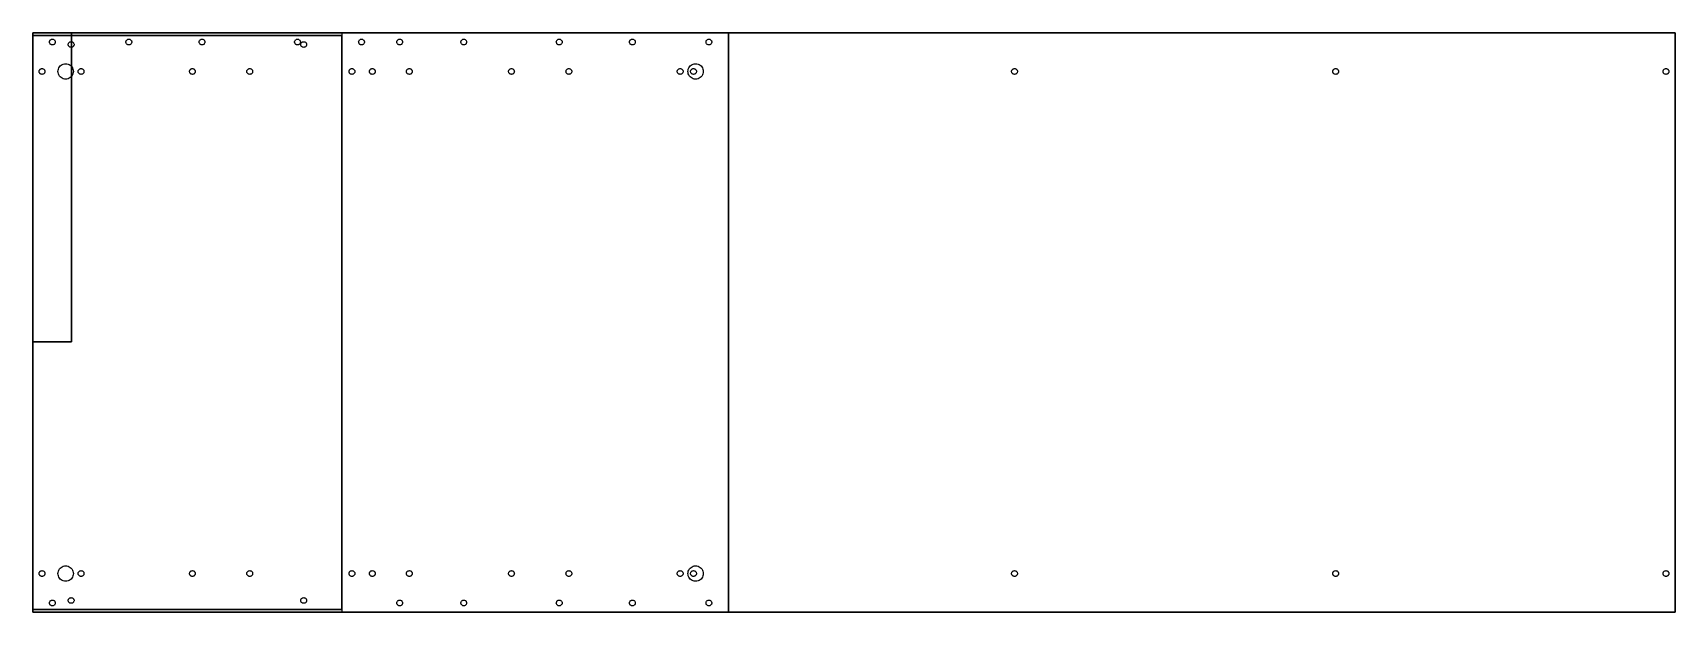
# Model space of a CAD drawing. Header units: metres. Extents: x 0 to 122, y 1957 to 2000.
import ezdxf

# ---------------------------------------------------------------- set-up
doc = ezdxf.new("R2010")
doc.units = ezdxf.units.M

msp = doc.modelspace()

# ---------------------------------------------------------------- linework, layer by layer
for p, q in [((0, 2000), (23.04, 2000)), ((0, 1956.8), (0, 2000)), ((51.84, 2000), (0, 2000)), ((0, 2000), (0, 2000)), ((0, 2000), (51.84, 2000)), ((0, 1956.8), (0, 2000)), ((0, 2000), (0, 2000)), ((0, 2000), (0, 1956.8)), ((51.84, 2000), (0, 2000)), ((0, 2000), (0, 1956.8)), ((51.84, 2000), (0, 2000)), ((0, 2000), (0, 1956.8)), ((0, 2000), (51.84, 2000)), ((0, 1956.8), (0, 2000)), ((0, 1956.8), (0, 2000)), ((0, 2000), (0, 2000)), ((0, 2000), (0, 1956.8)), ((0, 1956.8), (0, 2000)), ((0, 2000), (51.84, 2000)), ((0, 2000), (51.84, 2000)), ((51.84, 2000), (0, 2000)), ((0, 1956.8), (0, 2000)), ((0, 2000), (51.84, 2000)), ((0, 2000), (51.84, 2000)), ((0, 1956.8), (0, 2000)), ((0, 1956.8), (0, 2000)), ((0, 2000), (0, 2000)), ((0, 2000), (0, 1956.8)), ((122.4, 2000), (0, 2000)), ((0, 2000), (0, 2000)), ((0, 2000), (122.4, 2000)), ((0, 1956.8), (0, 2000)), ((0, 2000), (122.4, 2000)), ((122.4, 2000), (0, 2000)), ((0, 2000), (0, 1956.8)), ((0, 2000), (122.4, 2000)), ((0, 1956.8), (0, 2000)), ((51.84, 2000), (0, 2000)), ((0, 2000), (0, 1956.8)), ((51.84, 2000), (0, 2000)), ((0, 2000), (0, 2000)), ((0, 2000), (51.84, 2000)), ((0, 1956.8), (0, 2000)), ((0, 2000), (0, 2000)), ((0, 2000), (0, 1956.8)), ((51.84, 2000), (0, 2000)), ((0, 2000), (0, 1956.8)), ((0, 2000), (51.84, 2000)), ((0, 1956.8), (0, 2000)), ((51.84, 2000), (0, 2000)), ((0, 2000), (0, 2000)), ((0, 2000), (51.84, 2000)), ((0, 1956.8), (0, 2000)), ((0, 2000), (0, 2000)), ((0, 2000), (0, 1956.8)), ((51.84, 2000), (0, 2000)), ((0, 2000), (0, 1956.8)), ((51.84, 2000), (0, 2000)), ((0, 2000), (0, 1956.8)), ((0, 2000), (51.84, 2000)), ((0, 1956.8), (0, 2000)), ((51.84, 2000), (0, 2000)), ((0, 2000), (0, 2000)), ((0, 2000), (51.84, 2000)), ((0, 1956.8), (0, 2000)), ((0, 2000), (0, 2000)), ((0, 2000), (0, 1956.8)), ((51.84, 2000), (0, 2000)), ((0, 2000), (0, 1956.8)), ((51.84, 2000), (0, 2000)), ((0, 2000), (0, 1956.8)), ((0, 2000), (51.84, 2000)), ((0, 1956.8), (0, 2000)), ((51.84, 2000), (0, 2000)), ((0, 2000), (0, 2000)), ((0, 2000), (51.84, 2000)), ((0, 1956.8), (0, 2000)), ((0, 2000), (0, 2000)), ((0, 2000), (0, 1956.8)), ((51.84, 2000), (0, 2000)), ((0, 2000), (0, 1956.8)), ((51.84, 2000), (0, 2000)), ((0, 2000), (0, 1956.8)), ((0, 2000), (51.84, 2000)), ((0, 1956.8), (0, 2000)), ((0, 2000), (23.04, 2000)), ((0, 1956.8), (0, 2000)), ((0, 2000), (0, 1976.96)), ((0, 1976.96), (0, 2000)), ((0, 2000), (0, 1976.96)), ((2.88, 2000), (0, 2000)), ((0, 2000), (2.88, 2000)), ((2.88, 2000), (0, 2000)), ((0, 2000), (0, 1976.96)), ((2.88, 2000), (0, 2000)), ((0, 2000), (2.88, 2000)), ((0, 1976.96), (0, 2000)), ((0, 1976.96), (0, 2000)), ((0, 2000), (2.88, 2000)), ((2.88, 2000), (0, 2000)), ((0, 2000), (0, 2000)), ((0, 2000), (2.88, 2000)), ((0, 2000), (0, 2000)), ((0, 2000), (0, 1976.96)), ((0, 1976.96), (0, 2000)), ((0, 1976.96), (0, 2000)), ((0, 2000), (2.88, 2000)), ((0, 2000), (2.88, 2000)), ((0, 1976.96), (0, 2000)), ((0, 1999.81), (0, 1999.81)), ((0, 1999.81), (23.04, 1999.81)), ((23.04, 1999.81), (0, 1999.81)), ((0, 1956.99), (0, 1999.81)), ((0, 1999.81), (0, 1999.81)), ((0, 1999.81), (0, 1956.99)), ((0, 1956.99), (0, 1999.81)), ((0, 1999.81), (23.04, 1999.81)), ((0, 1956.99), (0, 1999.81)), ((0, 1999.81), (23.04, 1999.81)), ((0, 1999.81), (0, 1999.81)), ((0, 1999.81), (23.04, 1999.81)), ((23.04, 1999.81), (0, 1999.81)), ((0, 1956.99), (0, 1999.81)), ((0, 1999.81), (0, 1999.81)), ((0, 1999.81), (0, 1956.99)), ((0, 1956.99), (0, 1999.81)), ((0, 1999.81), (23.04, 1999.81)), ((0, 1956.99), (0, 1999.81)), ((0, 1999.81), (23.04, 1999.81)), ((2.88, 1976.96), (2.88, 2000)), ((2.88, 2000), (2.88, 2000)), ((2.88, 2000), (2.88, 1976.96)), ((2.88, 1976.96), (2.88, 2000)), ((2.88, 1976.96), (2.88, 2000)), ((2.88, 2000), (2.88, 1976.96)), ((2.88, 2000), (2.88, 2000)), ((2.88, 2000), (2.88, 1976.96)), ((2.88, 1976.96), (2.88, 2000)), ((2.88, 2000), (2.88, 1976.96)), ((2.88, 2000), (2.88, 2000)), ((2.88, 2000), (2.88, 1976.96)), ((2.88, 2000), (2.88, 1976.96)), ((23.04, 2000), (23.04, 1956.8)), ((23.04, 2000), (23.04, 1956.8)), ((23.04, 1999.81), (23.04, 1999.81)), ((23.04, 1956.99), (23.04, 1999.81)), ((23.04, 1999.81), (23.04, 1999.81)), ((23.04, 1999.81), (23.04, 1956.99)), ((23.04, 1999.81), (23.04, 1956.99)), ((23.04, 1999.81), (23.04, 1956.99)), ((23.04, 1999.81), (23.04, 1999.81)), ((23.04, 1956.99), (23.04, 1999.81)), ((23.04, 1999.81), (23.04, 1999.81)), ((23.04, 1999.81), (23.04, 1956.99)), ((23.04, 1999.81), (23.04, 1956.99)), ((23.04, 1999.81), (23.04, 1956.99)), ((51.84, 1956.8), (51.84, 2000)), ((51.84, 2000), (51.84, 2000)), ((51.84, 2000), (51.84, 1956.8)), ((51.84, 2000), (51.84, 2000)), ((51.84, 1956.8), (51.84, 2000)), ((51.84, 1956.8), (51.84, 2000)), ((51.84, 2000), (51.84, 1956.8)), ((51.84, 2000), (51.84, 1956.8)), ((51.84, 2000), (51.84, 2000)), ((51.84, 1956.8), (51.84, 2000)), ((51.84, 2000), (51.84, 2000)), ((51.84, 2000), (51.84, 1956.8)), ((51.84, 2000), (51.84, 1956.8)), ((51.84, 2000), (51.84, 1956.8)), ((51.84, 1956.8), (51.84, 2000)), ((51.84, 2000), (51.84, 2000)), ((51.84, 2000), (51.84, 1956.8)), ((51.84, 1956.8), (51.84, 2000)), ((51.84, 2000), (51.84, 2000)), ((51.84, 1956.8), (51.84, 2000)), ((51.84, 2000), (51.84, 1956.8)), ((51.84, 1956.8), (51.84, 2000)), ((51.84, 2000), (51.84, 2000)), ((51.84, 2000), (51.84, 1956.8)), ((51.84, 2000), (51.84, 2000)), ((51.84, 1956.8), (51.84, 2000)), ((51.84, 1956.8), (51.84, 2000)), ((51.84, 2000), (51.84, 1956.8)), ((51.84, 1956.8), (51.84, 2000)), ((51.84, 2000), (51.84, 2000)), ((51.84, 2000), (51.84, 1956.8)), ((51.84, 2000), (51.84, 2000)), ((51.84, 1956.8), (51.84, 2000)), ((51.84, 1956.8), (51.84, 2000)), ((51.84, 2000), (51.84, 1956.8)), ((51.84, 1956.8), (51.84, 2000)), ((51.84, 2000), (51.84, 2000)), ((51.84, 2000), (51.84, 1956.8)), ((51.84, 2000), (51.84, 2000)), ((51.84, 1956.8), (51.84, 2000)), ((51.84, 1956.8), (51.84, 2000)), ((51.84, 2000), (51.84, 1956.8)), ((122.4, 1956.8), (122.4, 2000)), ((122.4, 2000), (122.4, 2000)), ((122.4, 2000), (122.4, 1956.8)), ((122.4, 2000), (122.4, 2000)), ((122.4, 2000), (122.4, 1956.8)), ((122.4, 1956.8), (122.4, 2000)), ((122.4, 2000), (122.4, 1956.8)), ((0, 1976.96), (0, 1976.96)), ((0, 1976.96), (2.88, 1976.96)), ((0, 1976.96), (2.88, 1976.96)), ((2.88, 1976.96), (0, 1976.96)), ((0, 1976.96), (2.88, 1976.96)), ((2.88, 1976.96), (0, 1976.96)), ((2.88, 1976.96), (0, 1976.96)), ((2.88, 1976.96), (0, 1976.96)), ((0, 1976.96), (0, 1976.96)), ((0, 1976.96), (2.88, 1976.96)), ((0, 1976.96), (0, 1976.96)), ((2.88, 1976.96), (0, 1976.96)), ((2.88, 1976.96), (0, 1976.96)), ((2.88, 1976.96), (2.88, 1976.96)), ((2.88, 1976.96), (2.88, 1976.96)), ((2.88, 1976.96), (2.88, 1976.96)), ((2.88, 1976.96), (2.88, 1976.96)), ((0, 1956.99), (0, 1956.99)), ((0, 1956.99), (23.04, 1956.99)), ((23.04, 1956.99), (0, 1956.99)), ((0, 1956.99), (0, 1956.99)), ((23.04, 1956.99), (0, 1956.99)), ((23.04, 1956.99), (0, 1956.99)), ((0, 1956.99), (0, 1956.99)), ((0, 1956.99), (23.04, 1956.99)), ((23.04, 1956.99), (0, 1956.99)), ((0, 1956.99), (0, 1956.99)), ((23.04, 1956.99), (0, 1956.99)), ((23.04, 1956.99), (0, 1956.99)), ((23.04, 1956.8), (0, 1956.8)), ((51.84, 1956.8), (0, 1956.8)), ((0, 1956.8), (0, 1956.8)), ((0, 1956.8), (51.84, 1956.8)), ((0, 1956.8), (0, 1956.8)), ((0, 1956.8), (51.84, 1956.8)), ((0, 1956.8), (51.84, 1956.8)), ((51.84, 1956.8), (0, 1956.8)), ((51.84, 1956.8), (0, 1956.8)), ((0, 1956.8), (51.84, 1956.8)), ((51.84, 1956.8), (0, 1956.8)), ((51.84, 1956.8), (0, 1956.8)), ((51.84, 1956.8), (0, 1956.8)), ((0, 1956.8), (0, 1956.8)), ((0, 1956.8), (0, 1956.8)), ((0, 1956.8), (122.4, 1956.8)), ((122.4, 1956.8), (0, 1956.8)), ((122.4, 1956.8), (0, 1956.8)), ((0, 1956.8), (122.4, 1956.8)), ((122.4, 1956.8), (0, 1956.8)), ((0, 1956.8), (51.84, 1956.8)), ((51.84, 1956.8), (0, 1956.8)), ((0, 1956.8), (0, 1956.8)), ((0, 1956.8), (51.84, 1956.8)), ((0, 1956.8), (0, 1956.8)), ((0, 1956.8), (51.84, 1956.8)), ((51.84, 1956.8), (0, 1956.8)), ((51.84, 1956.8), (0, 1956.8)), ((0, 1956.8), (0, 1956.8)), ((0, 1956.8), (51.84, 1956.8)), ((0, 1956.8), (0, 1956.8)), ((0, 1956.8), (51.84, 1956.8)), ((0, 1956.8), (51.84, 1956.8)), ((51.84, 1956.8), (0, 1956.8)), ((51.84, 1956.8), (0, 1956.8)), ((0, 1956.8), (0, 1956.8)), ((0, 1956.8), (51.84, 1956.8)), ((0, 1956.8), (0, 1956.8)), ((0, 1956.8), (51.84, 1956.8)), ((0, 1956.8), (51.84, 1956.8)), ((51.84, 1956.8), (0, 1956.8)), ((51.84, 1956.8), (0, 1956.8)), ((0, 1956.8), (0, 1956.8)), ((0, 1956.8), (51.84, 1956.8)), ((0, 1956.8), (0, 1956.8)), ((0, 1956.8), (51.84, 1956.8)), ((0, 1956.8), (51.84, 1956.8)), ((51.84, 1956.8), (0, 1956.8)), ((23.04, 1956.8), (0, 1956.8)), ((23.04, 1956.99), (23.04, 1956.99)), ((23.04, 1956.99), (23.04, 1956.99)), ((23.04, 1956.99), (23.04, 1956.99)), ((23.04, 1956.99), (23.04, 1956.99)), ((51.84, 1956.8), (51.84, 1956.8)), ((51.84, 1956.8), (51.84, 1956.8)), ((51.84, 1956.8), (51.84, 1956.8)), ((51.84, 1956.8), (51.84, 1956.8)), ((51.84, 1956.8), (51.84, 1956.8)), ((51.84, 1956.8), (51.84, 1956.8)), ((51.84, 1956.8), (51.84, 1956.8)), ((51.84, 1956.8), (51.84, 1956.8)), ((51.84, 1956.8), (51.84, 1956.8)), ((51.84, 1956.8), (51.84, 1956.8)), ((51.84, 1956.8), (51.84, 1956.8)), ((122.4, 1956.8), (122.4, 1956.8)), ((122.4, 1956.8), (122.4, 1956.8))]:
    msp.add_line(p, q)
for points in [[(1.24, 1999.32), (1.24, 1999.35), (1.25, 1999.38), (1.26, 1999.42), (1.28, 1999.44), (1.3, 1999.47), (1.33, 1999.49), (1.36, 1999.51), (1.39, 1999.52), (1.42, 1999.53), (1.46, 1999.53)], [(1.46, 1999.1), (1.42, 1999.1), (1.39, 1999.11), (1.36, 1999.12), (1.33, 1999.14), (1.3, 1999.16), (1.28, 1999.19), (1.26, 1999.22), (1.25, 1999.25), (1.24, 1999.28), (1.24, 1999.32)], [(1.46, 1999.53), (1.49, 1999.53), (1.52, 1999.52), (1.56, 1999.51), (1.58, 1999.49), (1.61, 1999.47), (1.63, 1999.44), (1.65, 1999.42), (1.66, 1999.38), (1.67, 1999.35), (1.67, 1999.32)], [(1.67, 1999.32), (1.67, 1999.28), (1.66, 1999.25), (1.65, 1999.22), (1.63, 1999.19), (1.61, 1999.16), (1.58, 1999.14), (1.56, 1999.12), (1.52, 1999.11), (1.49, 1999.1), (1.46, 1999.1)], [(2.64, 1999.13), (2.64, 1999.16), (2.65, 1999.2), (2.66, 1999.23), (2.68, 1999.25), (2.7, 1999.28), (2.73, 1999.3), (2.76, 1999.32), (2.79, 1999.33), (2.82, 1999.34), (2.85, 1999.34)], [(2.64, 1999.13), (2.64, 1999.16), (2.65, 1999.2), (2.66, 1999.23), (2.68, 1999.25), (2.7, 1999.28), (2.73, 1999.3), (2.76, 1999.32), (2.79, 1999.33), (2.82, 1999.34), (2.85, 1999.34)], [(2.64, 1999.13), (2.64, 1999.16), (2.65, 1999.2), (2.66, 1999.23), (2.68, 1999.25), (2.7, 1999.28), (2.73, 1999.3), (2.76, 1999.32), (2.79, 1999.33), (2.82, 1999.34), (2.85, 1999.34)], [(2.64, 1999.13), (2.64, 1999.16), (2.65, 1999.2), (2.66, 1999.23), (2.68, 1999.25), (2.7, 1999.28), (2.73, 1999.3), (2.76, 1999.32), (2.79, 1999.33), (2.82, 1999.34), (2.85, 1999.34)], [(2.85, 1998.91), (2.82, 1998.92), (2.79, 1998.93), (2.76, 1998.94), (2.73, 1998.96), (2.7, 1998.98), (2.68, 1999), (2.66, 1999.03), (2.65, 1999.06), (2.64, 1999.09), (2.64, 1999.13)], [(2.85, 1998.91), (2.82, 1998.92), (2.79, 1998.93), (2.76, 1998.94), (2.73, 1998.96), (2.7, 1998.98), (2.68, 1999), (2.66, 1999.03), (2.65, 1999.06), (2.64, 1999.09), (2.64, 1999.13)], [(2.85, 1998.91), (2.82, 1998.92), (2.79, 1998.93), (2.76, 1998.94), (2.73, 1998.96), (2.7, 1998.98), (2.68, 1999), (2.66, 1999.03), (2.65, 1999.06), (2.64, 1999.09), (2.64, 1999.13)], [(2.85, 1998.91), (2.82, 1998.92), (2.79, 1998.93), (2.76, 1998.94), (2.73, 1998.96), (2.7, 1998.98), (2.68, 1999), (2.66, 1999.03), (2.65, 1999.06), (2.64, 1999.09), (2.64, 1999.13)], [(2.85, 1999.34), (2.89, 1999.34), (2.92, 1999.33), (2.95, 1999.32), (2.98, 1999.3), (3.01, 1999.28), (3.03, 1999.25), (3.04, 1999.23), (3.06, 1999.2), (3.07, 1999.16), (3.07, 1999.13)], [(2.85, 1999.34), (2.89, 1999.34), (2.92, 1999.33), (2.95, 1999.32), (2.98, 1999.3), (3.01, 1999.28), (3.03, 1999.25), (3.04, 1999.23), (3.06, 1999.2), (3.07, 1999.16), (3.07, 1999.13)], [(2.85, 1999.34), (2.89, 1999.34), (2.92, 1999.33), (2.95, 1999.32), (2.98, 1999.3), (3.01, 1999.28), (3.03, 1999.25), (3.04, 1999.23), (3.06, 1999.2), (3.07, 1999.16), (3.07, 1999.13)], [(2.85, 1999.34), (2.89, 1999.34), (2.92, 1999.33), (2.95, 1999.32), (2.98, 1999.3), (3.01, 1999.28), (3.03, 1999.25), (3.04, 1999.23), (3.06, 1999.2), (3.07, 1999.16), (3.07, 1999.13)], [(3.07, 1999.13), (3.07, 1999.09), (3.06, 1999.06), (3.04, 1999.03), (3.03, 1999), (3.01, 1998.98), (2.98, 1998.96), (2.95, 1998.94), (2.92, 1998.93), (2.89, 1998.92), (2.85, 1998.91)], [(3.07, 1999.13), (3.07, 1999.09), (3.06, 1999.06), (3.04, 1999.03), (3.03, 1999), (3.01, 1998.98), (2.98, 1998.96), (2.95, 1998.94), (2.92, 1998.93), (2.89, 1998.92), (2.85, 1998.91)], [(3.07, 1999.13), (3.07, 1999.09), (3.06, 1999.06), (3.04, 1999.03), (3.03, 1999), (3.01, 1998.98), (2.98, 1998.96), (2.95, 1998.94), (2.92, 1998.93), (2.89, 1998.92), (2.85, 1998.91)], [(3.07, 1999.13), (3.07, 1999.09), (3.06, 1999.06), (3.04, 1999.03), (3.03, 1999), (3.01, 1998.98), (2.98, 1998.96), (2.95, 1998.94), (2.92, 1998.93), (2.89, 1998.92), (2.85, 1998.91)], [(6.94, 1999.32), (6.94, 1999.35), (6.95, 1999.38), (6.96, 1999.42), (6.98, 1999.44), (7, 1999.47), (7.03, 1999.49), (7.05, 1999.51), (7.09, 1999.52), (7.12, 1999.53), (7.15, 1999.53)], [(7.15, 1999.1), (7.12, 1999.1), (7.09, 1999.11), (7.05, 1999.12), (7.03, 1999.14), (7, 1999.16), (6.98, 1999.19), (6.96, 1999.22), (6.95, 1999.25), (6.94, 1999.28), (6.94, 1999.32)], [(7.15, 1999.53), (7.19, 1999.53), (7.22, 1999.52), (7.25, 1999.51), (7.28, 1999.49), (7.31, 1999.47), (7.33, 1999.44), (7.35, 1999.42), (7.36, 1999.38), (7.37, 1999.35), (7.37, 1999.32)], [(7.37, 1999.32), (7.37, 1999.28), (7.36, 1999.25), (7.35, 1999.22), (7.33, 1999.19), (7.31, 1999.16), (7.28, 1999.14), (7.25, 1999.12), (7.22, 1999.11), (7.19, 1999.1), (7.15, 1999.1)], [(12.39, 1999.32), (12.4, 1999.35), (12.4, 1999.38), (12.42, 1999.42), (12.44, 1999.44), (12.46, 1999.47), (12.48, 1999.49), (12.51, 1999.51), (12.54, 1999.52), (12.57, 1999.53), (12.61, 1999.53)], [(12.61, 1999.1), (12.57, 1999.1), (12.54, 1999.11), (12.51, 1999.12), (12.48, 1999.14), (12.46, 1999.16), (12.44, 1999.19), (12.42, 1999.22), (12.4, 1999.25), (12.4, 1999.28), (12.39, 1999.32)], [(12.61, 1999.53), (12.64, 1999.53), (12.68, 1999.52), (12.71, 1999.51), (12.74, 1999.49), (12.76, 1999.47), (12.78, 1999.44), (12.8, 1999.42), (12.81, 1999.38), (12.82, 1999.35), (12.83, 1999.32)], [(12.83, 1999.32), (12.82, 1999.28), (12.81, 1999.25), (12.8, 1999.22), (12.78, 1999.19), (12.76, 1999.16), (12.74, 1999.14), (12.71, 1999.12), (12.68, 1999.11), (12.64, 1999.1), (12.61, 1999.1)], [(19.51, 1999.32), (19.51, 1999.35), (19.52, 1999.38), (19.54, 1999.42), (19.55, 1999.44), (19.58, 1999.47), (19.6, 1999.49), (19.63, 1999.51), (19.66, 1999.52), (19.69, 1999.53), (19.73, 1999.53)], [(19.73, 1999.1), (19.69, 1999.1), (19.66, 1999.11), (19.63, 1999.12), (19.6, 1999.14), (19.58, 1999.16), (19.55, 1999.19), (19.54, 1999.22), (19.52, 1999.25), (19.51, 1999.28), (19.51, 1999.32)], [(19.73, 1999.53), (19.76, 1999.53), (19.8, 1999.52), (19.83, 1999.51), (19.85, 1999.49), (19.88, 1999.47), (19.9, 1999.44), (19.92, 1999.42), (19.93, 1999.38), (19.94, 1999.35), (19.94, 1999.32)], [(19.94, 1999.32), (19.94, 1999.28), (19.93, 1999.25), (19.92, 1999.22), (19.9, 1999.19), (19.88, 1999.16), (19.85, 1999.14), (19.83, 1999.12), (19.8, 1999.11), (19.76, 1999.1), (19.73, 1999.1)], [(19.97, 1999.13), (19.97, 1999.16), (19.98, 1999.2), (20, 1999.23), (20.01, 1999.25), (20.03, 1999.28), (20.06, 1999.3), (20.09, 1999.32), (20.12, 1999.33), (20.15, 1999.34), (20.19, 1999.34)], [(19.97, 1999.13), (19.97, 1999.16), (19.98, 1999.2), (20, 1999.23), (20.01, 1999.25), (20.03, 1999.28), (20.06, 1999.3), (20.09, 1999.32), (20.12, 1999.33), (20.15, 1999.34), (20.19, 1999.34)], [(19.97, 1999.13), (19.97, 1999.16), (19.98, 1999.2), (20, 1999.23), (20.01, 1999.25), (20.03, 1999.28), (20.06, 1999.3), (20.09, 1999.32), (20.12, 1999.33), (20.15, 1999.34), (20.19, 1999.34)], [(19.97, 1999.13), (19.97, 1999.16), (19.98, 1999.2), (20, 1999.23), (20.01, 1999.25), (20.03, 1999.28), (20.06, 1999.3), (20.09, 1999.32), (20.12, 1999.33), (20.15, 1999.34), (20.19, 1999.34)], [(20.19, 1998.91), (20.15, 1998.92), (20.12, 1998.93), (20.09, 1998.94), (20.06, 1998.96), (20.03, 1998.98), (20.01, 1999), (20, 1999.03), (19.98, 1999.06), (19.97, 1999.09), (19.97, 1999.13)], [(20.19, 1998.91), (20.15, 1998.92), (20.12, 1998.93), (20.09, 1998.94), (20.06, 1998.96), (20.03, 1998.98), (20.01, 1999), (20, 1999.03), (19.98, 1999.06), (19.97, 1999.09), (19.97, 1999.13)], [(20.19, 1998.91), (20.15, 1998.92), (20.12, 1998.93), (20.09, 1998.94), (20.06, 1998.96), (20.03, 1998.98), (20.01, 1999), (20, 1999.03), (19.98, 1999.06), (19.97, 1999.09), (19.97, 1999.13)], [(20.19, 1998.91), (20.15, 1998.92), (20.12, 1998.93), (20.09, 1998.94), (20.06, 1998.96), (20.03, 1998.98), (20.01, 1999), (20, 1999.03), (19.98, 1999.06), (19.97, 1999.09), (19.97, 1999.13)], [(20.19, 1999.34), (20.22, 1999.34), (20.25, 1999.33), (20.28, 1999.32), (20.31, 1999.3), (20.34, 1999.28), (20.36, 1999.25), (20.38, 1999.23), (20.39, 1999.2), (20.4, 1999.16), (20.4, 1999.13)], [(20.19, 1999.34), (20.22, 1999.34), (20.25, 1999.33), (20.28, 1999.32), (20.31, 1999.3), (20.34, 1999.28), (20.36, 1999.25), (20.38, 1999.23), (20.39, 1999.2), (20.4, 1999.16), (20.4, 1999.13)], [(20.19, 1999.34), (20.22, 1999.34), (20.25, 1999.33), (20.28, 1999.32), (20.31, 1999.3), (20.34, 1999.28), (20.36, 1999.25), (20.38, 1999.23), (20.39, 1999.2), (20.4, 1999.16), (20.4, 1999.13)], [(20.19, 1999.34), (20.22, 1999.34), (20.25, 1999.33), (20.28, 1999.32), (20.31, 1999.3), (20.34, 1999.28), (20.36, 1999.25), (20.38, 1999.23), (20.39, 1999.2), (20.4, 1999.16), (20.4, 1999.13)], [(20.4, 1999.13), (20.4, 1999.09), (20.39, 1999.06), (20.38, 1999.03), (20.36, 1999), (20.34, 1998.98), (20.31, 1998.96), (20.28, 1998.94), (20.25, 1998.93), (20.22, 1998.92), (20.19, 1998.91)], [(20.4, 1999.13), (20.4, 1999.09), (20.39, 1999.06), (20.38, 1999.03), (20.36, 1999), (20.34, 1998.98), (20.31, 1998.96), (20.28, 1998.94), (20.25, 1998.93), (20.22, 1998.92), (20.19, 1998.91)], [(20.4, 1999.13), (20.4, 1999.09), (20.39, 1999.06), (20.38, 1999.03), (20.36, 1999), (20.34, 1998.98), (20.31, 1998.96), (20.28, 1998.94), (20.25, 1998.93), (20.22, 1998.92), (20.19, 1998.91)], [(20.4, 1999.13), (20.4, 1999.09), (20.39, 1999.06), (20.38, 1999.03), (20.36, 1999), (20.34, 1998.98), (20.31, 1998.96), (20.28, 1998.94), (20.25, 1998.93), (20.22, 1998.92), (20.19, 1998.91)], [(24.28, 1999.32), (24.29, 1999.35), (24.3, 1999.38), (24.31, 1999.42), (24.33, 1999.44), (24.35, 1999.47), (24.37, 1999.49), (24.4, 1999.51), (24.43, 1999.52), (24.46, 1999.53), (24.5, 1999.53)], [(24.5, 1999.1), (24.46, 1999.1), (24.43, 1999.11), (24.4, 1999.12), (24.37, 1999.14), (24.35, 1999.16), (24.33, 1999.19), (24.31, 1999.22), (24.3, 1999.25), (24.29, 1999.28), (24.28, 1999.32)], [(24.5, 1999.53), (24.53, 1999.53), (24.57, 1999.52), (24.6, 1999.51), (24.63, 1999.49), (24.65, 1999.47), (24.67, 1999.44), (24.69, 1999.42), (24.7, 1999.38), (24.71, 1999.35), (24.72, 1999.32)], [(24.72, 1999.32), (24.71, 1999.28), (24.7, 1999.25), (24.69, 1999.22), (24.67, 1999.19), (24.65, 1999.16), (24.63, 1999.14), (24.6, 1999.12), (24.57, 1999.11), (24.53, 1999.1), (24.5, 1999.1)], [(27.12, 1999.32), (27.13, 1999.35), (27.14, 1999.38), (27.15, 1999.42), (27.17, 1999.44), (27.19, 1999.47), (27.21, 1999.49), (27.24, 1999.51), (27.27, 1999.52), (27.31, 1999.53), (27.34, 1999.53)], [(27.12, 1999.32), (27.13, 1999.35), (27.14, 1999.38), (27.15, 1999.42), (27.17, 1999.44), (27.19, 1999.47), (27.21, 1999.49), (27.24, 1999.51), (27.27, 1999.52), (27.31, 1999.53), (27.34, 1999.53)], [(27.12, 1999.32), (27.13, 1999.35), (27.14, 1999.38), (27.15, 1999.42), (27.17, 1999.44), (27.19, 1999.47), (27.21, 1999.49), (27.24, 1999.51), (27.27, 1999.52), (27.31, 1999.53), (27.34, 1999.53)], [(27.34, 1999.1), (27.31, 1999.1), (27.27, 1999.11), (27.24, 1999.12), (27.21, 1999.14), (27.19, 1999.16), (27.17, 1999.19), (27.15, 1999.22), (27.14, 1999.25), (27.13, 1999.28), (27.12, 1999.32)], [(27.34, 1999.1), (27.31, 1999.1), (27.27, 1999.11), (27.24, 1999.12), (27.21, 1999.14), (27.19, 1999.16), (27.17, 1999.19), (27.15, 1999.22), (27.14, 1999.25), (27.13, 1999.28), (27.12, 1999.32)], [(27.34, 1999.1), (27.31, 1999.1), (27.27, 1999.11), (27.24, 1999.12), (27.21, 1999.14), (27.19, 1999.16), (27.17, 1999.19), (27.15, 1999.22), (27.14, 1999.25), (27.13, 1999.28), (27.12, 1999.32)], [(27.34, 1999.53), (27.38, 1999.53), (27.41, 1999.52), (27.44, 1999.51), (27.47, 1999.49), (27.49, 1999.47), (27.51, 1999.44), (27.53, 1999.42), (27.54, 1999.38), (27.55, 1999.35), (27.56, 1999.32)], [(27.34, 1999.53), (27.38, 1999.53), (27.41, 1999.52), (27.44, 1999.51), (27.47, 1999.49), (27.49, 1999.47), (27.51, 1999.44), (27.53, 1999.42), (27.54, 1999.38), (27.55, 1999.35), (27.56, 1999.32)], [(27.34, 1999.53), (27.38, 1999.53), (27.41, 1999.52), (27.44, 1999.51), (27.47, 1999.49), (27.49, 1999.47), (27.51, 1999.44), (27.53, 1999.42), (27.54, 1999.38), (27.55, 1999.35), (27.56, 1999.32)], [(27.56, 1999.32), (27.55, 1999.28), (27.54, 1999.25), (27.53, 1999.22), (27.51, 1999.19), (27.49, 1999.16), (27.47, 1999.14), (27.44, 1999.12), (27.41, 1999.11), (27.38, 1999.1), (27.34, 1999.1)], [(27.56, 1999.32), (27.55, 1999.28), (27.54, 1999.25), (27.53, 1999.22), (27.51, 1999.19), (27.49, 1999.16), (27.47, 1999.14), (27.44, 1999.12), (27.41, 1999.11), (27.38, 1999.1), (27.34, 1999.1)], [(27.56, 1999.32), (27.55, 1999.28), (27.54, 1999.25), (27.53, 1999.22), (27.51, 1999.19), (27.49, 1999.16), (27.47, 1999.14), (27.44, 1999.12), (27.41, 1999.11), (27.38, 1999.1), (27.34, 1999.1)], [(31.9, 1999.32), (31.9, 1999.35), (31.91, 1999.38), (31.92, 1999.42), (31.94, 1999.44), (31.96, 1999.47), (31.99, 1999.49), (32.01, 1999.51), (32.04, 1999.52), (32.08, 1999.53), (32.11, 1999.53)], [(31.9, 1999.32), (31.9, 1999.35), (31.91, 1999.38), (31.92, 1999.42), (31.94, 1999.44), (31.96, 1999.47), (31.99, 1999.49), (32.01, 1999.51), (32.04, 1999.52), (32.08, 1999.53), (32.11, 1999.53)], [(31.9, 1999.32), (31.9, 1999.35), (31.91, 1999.38), (31.92, 1999.42), (31.94, 1999.44), (31.96, 1999.47), (31.99, 1999.49), (32.01, 1999.51), (32.04, 1999.52), (32.08, 1999.53), (32.11, 1999.53)], [(32.11, 1999.1), (32.08, 1999.1), (32.04, 1999.11), (32.01, 1999.12), (31.99, 1999.14), (31.96, 1999.16), (31.94, 1999.19), (31.92, 1999.22), (31.91, 1999.25), (31.9, 1999.28), (31.9, 1999.32)], [(32.11, 1999.1), (32.08, 1999.1), (32.04, 1999.11), (32.01, 1999.12), (31.99, 1999.14), (31.96, 1999.16), (31.94, 1999.19), (31.92, 1999.22), (31.91, 1999.25), (31.9, 1999.28), (31.9, 1999.32)], [(32.11, 1999.1), (32.08, 1999.1), (32.04, 1999.11), (32.01, 1999.12), (31.99, 1999.14), (31.96, 1999.16), (31.94, 1999.19), (31.92, 1999.22), (31.91, 1999.25), (31.9, 1999.28), (31.9, 1999.32)], [(32.11, 1999.53), (32.15, 1999.53), (32.18, 1999.52), (32.21, 1999.51), (32.24, 1999.49), (32.26, 1999.47), (32.29, 1999.44), (32.3, 1999.42), (32.32, 1999.38), (32.33, 1999.35), (32.33, 1999.32)], [(32.11, 1999.53), (32.15, 1999.53), (32.18, 1999.52), (32.21, 1999.51), (32.24, 1999.49), (32.26, 1999.47), (32.29, 1999.44), (32.3, 1999.42), (32.32, 1999.38), (32.33, 1999.35), (32.33, 1999.32)], [(32.11, 1999.53), (32.15, 1999.53), (32.18, 1999.52), (32.21, 1999.51), (32.24, 1999.49), (32.26, 1999.47), (32.29, 1999.44), (32.3, 1999.42), (32.32, 1999.38), (32.33, 1999.35), (32.33, 1999.32)], [(32.33, 1999.32), (32.33, 1999.28), (32.32, 1999.25), (32.3, 1999.22), (32.29, 1999.19), (32.26, 1999.16), (32.24, 1999.14), (32.21, 1999.12), (32.18, 1999.11), (32.15, 1999.1), (32.11, 1999.1)], [(32.33, 1999.32), (32.33, 1999.28), (32.32, 1999.25), (32.3, 1999.22), (32.29, 1999.19), (32.26, 1999.16), (32.24, 1999.14), (32.21, 1999.12), (32.18, 1999.11), (32.15, 1999.1), (32.11, 1999.1)], [(32.33, 1999.32), (32.33, 1999.28), (32.32, 1999.25), (32.3, 1999.22), (32.29, 1999.19), (32.26, 1999.16), (32.24, 1999.14), (32.21, 1999.12), (32.18, 1999.11), (32.15, 1999.1), (32.11, 1999.1)], [(39.01, 1999.32), (39.02, 1999.35), (39.03, 1999.38), (39.04, 1999.42), (39.06, 1999.44), (39.08, 1999.47), (39.1, 1999.49), (39.13, 1999.51), (39.16, 1999.52), (39.2, 1999.53), (39.23, 1999.53)], [(39.01, 1999.32), (39.02, 1999.35), (39.03, 1999.38), (39.04, 1999.42), (39.06, 1999.44), (39.08, 1999.47), (39.1, 1999.49), (39.13, 1999.51), (39.16, 1999.52), (39.2, 1999.53), (39.23, 1999.53)], [(39.01, 1999.32), (39.02, 1999.35), (39.03, 1999.38), (39.04, 1999.42), (39.06, 1999.44), (39.08, 1999.47), (39.1, 1999.49), (39.13, 1999.51), (39.16, 1999.52), (39.2, 1999.53), (39.23, 1999.53)], [(39.23, 1999.1), (39.2, 1999.1), (39.16, 1999.11), (39.13, 1999.12), (39.1, 1999.14), (39.08, 1999.16), (39.06, 1999.19), (39.04, 1999.22), (39.03, 1999.25), (39.02, 1999.28), (39.01, 1999.32)], [(39.23, 1999.1), (39.2, 1999.1), (39.16, 1999.11), (39.13, 1999.12), (39.1, 1999.14), (39.08, 1999.16), (39.06, 1999.19), (39.04, 1999.22), (39.03, 1999.25), (39.02, 1999.28), (39.01, 1999.32)], [(39.23, 1999.1), (39.2, 1999.1), (39.16, 1999.11), (39.13, 1999.12), (39.1, 1999.14), (39.08, 1999.16), (39.06, 1999.19), (39.04, 1999.22), (39.03, 1999.25), (39.02, 1999.28), (39.01, 1999.32)], [(39.23, 1999.53), (39.27, 1999.53), (39.3, 1999.52), (39.33, 1999.51), (39.36, 1999.49), (39.38, 1999.47), (39.4, 1999.44), (39.42, 1999.42), (39.44, 1999.38), (39.44, 1999.35), (39.45, 1999.32)], [(39.23, 1999.53), (39.27, 1999.53), (39.3, 1999.52), (39.33, 1999.51), (39.36, 1999.49), (39.38, 1999.47), (39.4, 1999.44), (39.42, 1999.42), (39.44, 1999.38), (39.44, 1999.35), (39.45, 1999.32)], [(39.23, 1999.53), (39.27, 1999.53), (39.3, 1999.52), (39.33, 1999.51), (39.36, 1999.49), (39.38, 1999.47), (39.4, 1999.44), (39.42, 1999.42), (39.44, 1999.38), (39.44, 1999.35), (39.45, 1999.32)], [(39.45, 1999.32), (39.44, 1999.28), (39.44, 1999.25), (39.42, 1999.22), (39.4, 1999.19), (39.38, 1999.16), (39.36, 1999.14), (39.33, 1999.12), (39.3, 1999.11), (39.27, 1999.1), (39.23, 1999.1)], [(39.45, 1999.32), (39.44, 1999.28), (39.44, 1999.25), (39.42, 1999.22), (39.4, 1999.19), (39.38, 1999.16), (39.36, 1999.14), (39.33, 1999.12), (39.3, 1999.11), (39.27, 1999.1), (39.23, 1999.1)], [(39.45, 1999.32), (39.44, 1999.28), (39.44, 1999.25), (39.42, 1999.22), (39.4, 1999.19), (39.38, 1999.16), (39.36, 1999.14), (39.33, 1999.12), (39.3, 1999.11), (39.27, 1999.1), (39.23, 1999.1)], [(44.47, 1999.32), (44.47, 1999.35), (44.48, 1999.38), (44.49, 1999.42), (44.51, 1999.44), (44.53, 1999.47), (44.56, 1999.49), (44.59, 1999.51), (44.62, 1999.52), (44.65, 1999.53), (44.69, 1999.53)], [(44.47, 1999.32), (44.47, 1999.35), (44.48, 1999.38), (44.49, 1999.42), (44.51, 1999.44), (44.53, 1999.47), (44.56, 1999.49), (44.59, 1999.51), (44.62, 1999.52), (44.65, 1999.53), (44.69, 1999.53)], [(44.47, 1999.32), (44.47, 1999.35), (44.48, 1999.38), (44.49, 1999.42), (44.51, 1999.44), (44.53, 1999.47), (44.56, 1999.49), (44.59, 1999.51), (44.62, 1999.52), (44.65, 1999.53), (44.69, 1999.53)], [(44.69, 1999.1), (44.65, 1999.1), (44.62, 1999.11), (44.59, 1999.12), (44.56, 1999.14), (44.53, 1999.16), (44.51, 1999.19), (44.49, 1999.22), (44.48, 1999.25), (44.47, 1999.28), (44.47, 1999.32)], [(44.69, 1999.1), (44.65, 1999.1), (44.62, 1999.11), (44.59, 1999.12), (44.56, 1999.14), (44.53, 1999.16), (44.51, 1999.19), (44.49, 1999.22), (44.48, 1999.25), (44.47, 1999.28), (44.47, 1999.32)], [(44.69, 1999.1), (44.65, 1999.1), (44.62, 1999.11), (44.59, 1999.12), (44.56, 1999.14), (44.53, 1999.16), (44.51, 1999.19), (44.49, 1999.22), (44.48, 1999.25), (44.47, 1999.28), (44.47, 1999.32)], [(44.69, 1999.53), (44.72, 1999.53), (44.75, 1999.52), (44.79, 1999.51), (44.81, 1999.49), (44.84, 1999.47), (44.86, 1999.44), (44.88, 1999.42), (44.89, 1999.38), (44.9, 1999.35), (44.9, 1999.32)], [(44.69, 1999.53), (44.72, 1999.53), (44.75, 1999.52), (44.79, 1999.51), (44.81, 1999.49), (44.84, 1999.47), (44.86, 1999.44), (44.88, 1999.42), (44.89, 1999.38), (44.9, 1999.35), (44.9, 1999.32)], [(44.69, 1999.53), (44.72, 1999.53), (44.75, 1999.52), (44.79, 1999.51), (44.81, 1999.49), (44.84, 1999.47), (44.86, 1999.44), (44.88, 1999.42), (44.89, 1999.38), (44.9, 1999.35), (44.9, 1999.32)], [(44.9, 1999.32), (44.9, 1999.28), (44.89, 1999.25), (44.88, 1999.22), (44.86, 1999.19), (44.84, 1999.16), (44.81, 1999.14), (44.79, 1999.12), (44.75, 1999.11), (44.72, 1999.1), (44.69, 1999.1)], [(44.9, 1999.32), (44.9, 1999.28), (44.89, 1999.25), (44.88, 1999.22), (44.86, 1999.19), (44.84, 1999.16), (44.81, 1999.14), (44.79, 1999.12), (44.75, 1999.11), (44.72, 1999.1), (44.69, 1999.1)], [(44.9, 1999.32), (44.9, 1999.28), (44.89, 1999.25), (44.88, 1999.22), (44.86, 1999.19), (44.84, 1999.16), (44.81, 1999.14), (44.79, 1999.12), (44.75, 1999.11), (44.72, 1999.1), (44.69, 1999.1)], [(50.17, 1999.32), (50.17, 1999.35), (50.18, 1999.38), (50.19, 1999.42), (50.21, 1999.44), (50.23, 1999.47), (50.26, 1999.49), (50.28, 1999.51), (50.32, 1999.52), (50.35, 1999.53), (50.38, 1999.53)], [(50.17, 1999.32), (50.17, 1999.35), (50.18, 1999.38), (50.19, 1999.42), (50.21, 1999.44), (50.23, 1999.47), (50.26, 1999.49), (50.28, 1999.51), (50.32, 1999.52), (50.35, 1999.53), (50.38, 1999.53)], [(50.17, 1999.32), (50.17, 1999.35), (50.18, 1999.38), (50.19, 1999.42), (50.21, 1999.44), (50.23, 1999.47), (50.26, 1999.49), (50.28, 1999.51), (50.32, 1999.52), (50.35, 1999.53), (50.38, 1999.53)], [(50.17, 1999.32), (50.17, 1999.35), (50.18, 1999.38), (50.19, 1999.42), (50.21, 1999.44), (50.23, 1999.47), (50.26, 1999.49), (50.28, 1999.51), (50.32, 1999.52), (50.35, 1999.53), (50.38, 1999.53)], [(50.17, 1999.32), (50.17, 1999.35), (50.18, 1999.38), (50.19, 1999.42), (50.21, 1999.44), (50.23, 1999.47), (50.26, 1999.49), (50.28, 1999.51), (50.32, 1999.52), (50.35, 1999.53), (50.38, 1999.53)], [(50.17, 1999.32), (50.17, 1999.35), (50.18, 1999.38), (50.19, 1999.42), (50.21, 1999.44), (50.23, 1999.47), (50.26, 1999.49), (50.28, 1999.51), (50.32, 1999.52), (50.35, 1999.53), (50.38, 1999.53)], [(50.17, 1999.32), (50.17, 1999.35), (50.18, 1999.38), (50.19, 1999.42), (50.21, 1999.44), (50.23, 1999.47), (50.26, 1999.49), (50.28, 1999.51), (50.32, 1999.52), (50.35, 1999.53), (50.38, 1999.53)], [(50.17, 1999.32), (50.17, 1999.35), (50.18, 1999.38), (50.19, 1999.42), (50.21, 1999.44), (50.23, 1999.47), (50.26, 1999.49), (50.28, 1999.51), (50.32, 1999.52), (50.35, 1999.53), (50.38, 1999.53)], [(50.17, 1999.32), (50.17, 1999.35), (50.18, 1999.38), (50.19, 1999.42), (50.21, 1999.44), (50.23, 1999.47), (50.26, 1999.49), (50.28, 1999.51), (50.32, 1999.52), (50.35, 1999.53), (50.38, 1999.53)], [(50.38, 1999.1), (50.35, 1999.1), (50.32, 1999.11), (50.28, 1999.12), (50.26, 1999.14), (50.23, 1999.16), (50.21, 1999.19), (50.19, 1999.22), (50.18, 1999.25), (50.17, 1999.28), (50.17, 1999.32)], [(50.38, 1999.1), (50.35, 1999.1), (50.32, 1999.11), (50.28, 1999.12), (50.26, 1999.14), (50.23, 1999.16), (50.21, 1999.19), (50.19, 1999.22), (50.18, 1999.25), (50.17, 1999.28), (50.17, 1999.32)], [(50.38, 1999.1), (50.35, 1999.1), (50.32, 1999.11), (50.28, 1999.12), (50.26, 1999.14), (50.23, 1999.16), (50.21, 1999.19), (50.19, 1999.22), (50.18, 1999.25), (50.17, 1999.28), (50.17, 1999.32)], [(50.38, 1999.1), (50.35, 1999.1), (50.32, 1999.11), (50.28, 1999.12), (50.26, 1999.14), (50.23, 1999.16), (50.21, 1999.19), (50.19, 1999.22), (50.18, 1999.25), (50.17, 1999.28), (50.17, 1999.32)], [(50.38, 1999.1), (50.35, 1999.1), (50.32, 1999.11), (50.28, 1999.12), (50.26, 1999.14), (50.23, 1999.16), (50.21, 1999.19), (50.19, 1999.22), (50.18, 1999.25), (50.17, 1999.28), (50.17, 1999.32)], [(50.38, 1999.1), (50.35, 1999.1), (50.32, 1999.11), (50.28, 1999.12), (50.26, 1999.14), (50.23, 1999.16), (50.21, 1999.19), (50.19, 1999.22), (50.18, 1999.25), (50.17, 1999.28), (50.17, 1999.32)], [(50.38, 1999.1), (50.35, 1999.1), (50.32, 1999.11), (50.28, 1999.12), (50.26, 1999.14), (50.23, 1999.16), (50.21, 1999.19), (50.19, 1999.22), (50.18, 1999.25), (50.17, 1999.28), (50.17, 1999.32)], [(50.38, 1999.1), (50.35, 1999.1), (50.32, 1999.11), (50.28, 1999.12), (50.26, 1999.14), (50.23, 1999.16), (50.21, 1999.19), (50.19, 1999.22), (50.18, 1999.25), (50.17, 1999.28), (50.17, 1999.32)], [(50.38, 1999.1), (50.35, 1999.1), (50.32, 1999.11), (50.28, 1999.12), (50.26, 1999.14), (50.23, 1999.16), (50.21, 1999.19), (50.19, 1999.22), (50.18, 1999.25), (50.17, 1999.28), (50.17, 1999.32)], [(50.38, 1999.53), (50.42, 1999.53), (50.45, 1999.52), (50.48, 1999.51), (50.51, 1999.49), (50.54, 1999.47), (50.56, 1999.44), (50.58, 1999.42), (50.59, 1999.38), (50.6, 1999.35), (50.6, 1999.32)], [(50.38, 1999.53), (50.42, 1999.53), (50.45, 1999.52), (50.48, 1999.51), (50.51, 1999.49), (50.54, 1999.47), (50.56, 1999.44), (50.58, 1999.42), (50.59, 1999.38), (50.6, 1999.35), (50.6, 1999.32)], [(50.38, 1999.53), (50.42, 1999.53), (50.45, 1999.52), (50.48, 1999.51), (50.51, 1999.49), (50.54, 1999.47), (50.56, 1999.44), (50.58, 1999.42), (50.59, 1999.38), (50.6, 1999.35), (50.6, 1999.32)], [(50.38, 1999.53), (50.42, 1999.53), (50.45, 1999.52), (50.48, 1999.51), (50.51, 1999.49), (50.54, 1999.47), (50.56, 1999.44), (50.58, 1999.42), (50.59, 1999.38), (50.6, 1999.35), (50.6, 1999.32)], [(50.38, 1999.53), (50.42, 1999.53), (50.45, 1999.52), (50.48, 1999.51), (50.51, 1999.49), (50.54, 1999.47), (50.56, 1999.44), (50.58, 1999.42), (50.59, 1999.38), (50.6, 1999.35), (50.6, 1999.32)], [(50.38, 1999.53), (50.42, 1999.53), (50.45, 1999.52), (50.48, 1999.51), (50.51, 1999.49), (50.54, 1999.47), (50.56, 1999.44), (50.58, 1999.42), (50.59, 1999.38), (50.6, 1999.35), (50.6, 1999.32)], [(50.38, 1999.53), (50.42, 1999.53), (50.45, 1999.52), (50.48, 1999.51), (50.51, 1999.49), (50.54, 1999.47), (50.56, 1999.44), (50.58, 1999.42), (50.59, 1999.38), (50.6, 1999.35), (50.6, 1999.32)], [(50.38, 1999.53), (50.42, 1999.53), (50.45, 1999.52), (50.48, 1999.51), (50.51, 1999.49), (50.54, 1999.47), (50.56, 1999.44), (50.58, 1999.42), (50.59, 1999.38), (50.6, 1999.35), (50.6, 1999.32)], [(50.38, 1999.53), (50.42, 1999.53), (50.45, 1999.52), (50.48, 1999.51), (50.51, 1999.49), (50.54, 1999.47), (50.56, 1999.44), (50.58, 1999.42), (50.59, 1999.38), (50.6, 1999.35), (50.6, 1999.32)], [(50.6, 1999.32), (50.6, 1999.28), (50.59, 1999.25), (50.58, 1999.22), (50.56, 1999.19), (50.54, 1999.16), (50.51, 1999.14), (50.48, 1999.12), (50.45, 1999.11), (50.42, 1999.1), (50.38, 1999.1)], [(50.6, 1999.32), (50.6, 1999.28), (50.59, 1999.25), (50.58, 1999.22), (50.56, 1999.19), (50.54, 1999.16), (50.51, 1999.14), (50.48, 1999.12), (50.45, 1999.11), (50.42, 1999.1), (50.38, 1999.1)], [(50.6, 1999.32), (50.6, 1999.28), (50.59, 1999.25), (50.58, 1999.22), (50.56, 1999.19), (50.54, 1999.16), (50.51, 1999.14), (50.48, 1999.12), (50.45, 1999.11), (50.42, 1999.1), (50.38, 1999.1)], [(50.6, 1999.32), (50.6, 1999.28), (50.59, 1999.25), (50.58, 1999.22), (50.56, 1999.19), (50.54, 1999.16), (50.51, 1999.14), (50.48, 1999.12), (50.45, 1999.11), (50.42, 1999.1), (50.38, 1999.1)], [(50.6, 1999.32), (50.6, 1999.28), (50.59, 1999.25), (50.58, 1999.22), (50.56, 1999.19), (50.54, 1999.16), (50.51, 1999.14), (50.48, 1999.12), (50.45, 1999.11), (50.42, 1999.1), (50.38, 1999.1)], [(50.6, 1999.32), (50.6, 1999.28), (50.59, 1999.25), (50.58, 1999.22), (50.56, 1999.19), (50.54, 1999.16), (50.51, 1999.14), (50.48, 1999.12), (50.45, 1999.11), (50.42, 1999.1), (50.38, 1999.1)], [(50.6, 1999.32), (50.6, 1999.28), (50.59, 1999.25), (50.58, 1999.22), (50.56, 1999.19), (50.54, 1999.16), (50.51, 1999.14), (50.48, 1999.12), (50.45, 1999.11), (50.42, 1999.1), (50.38, 1999.1)], [(50.6, 1999.32), (50.6, 1999.28), (50.59, 1999.25), (50.58, 1999.22), (50.56, 1999.19), (50.54, 1999.16), (50.51, 1999.14), (50.48, 1999.12), (50.45, 1999.11), (50.42, 1999.1), (50.38, 1999.1)], [(50.6, 1999.32), (50.6, 1999.28), (50.59, 1999.25), (50.58, 1999.22), (50.56, 1999.19), (50.54, 1999.16), (50.51, 1999.14), (50.48, 1999.12), (50.45, 1999.11), (50.42, 1999.1), (50.38, 1999.1)], [(1.87, 1997.12), (1.88, 1997.21), (1.9, 1997.3), (1.93, 1997.38), (1.98, 1997.46), (2.04, 1997.53), (2.1, 1997.58), (2.18, 1997.63), (2.26, 1997.67), (2.35, 1997.69), (2.44, 1997.7)], [(1.87, 1997.12), (1.88, 1997.21), (1.9, 1997.3), (1.93, 1997.38), (1.98, 1997.46), (2.04, 1997.53), (2.1, 1997.58), (2.18, 1997.63), (2.26, 1997.67), (2.35, 1997.69), (2.44, 1997.7)], [(1.87, 1997.12), (1.88, 1997.21), (1.9, 1997.3), (1.93, 1997.38), (1.98, 1997.46), (2.04, 1997.53), (2.1, 1997.58), (2.18, 1997.63), (2.26, 1997.67), (2.35, 1997.69), (2.44, 1997.7)], [(1.87, 1997.12), (1.88, 1997.21), (1.9, 1997.3), (1.93, 1997.38), (1.98, 1997.46), (2.04, 1997.53), (2.1, 1997.58), (2.18, 1997.63), (2.26, 1997.67), (2.35, 1997.69), (2.44, 1997.7)], [(1.87, 1997.12), (1.88, 1997.21), (1.9, 1997.3), (1.93, 1997.38), (1.98, 1997.46), (2.04, 1997.53), (2.1, 1997.58), (2.18, 1997.63), (2.26, 1997.67), (2.35, 1997.69), (2.44, 1997.7)], [(2.44, 1997.7), (2.54, 1997.69), (2.63, 1997.67), (2.71, 1997.63), (2.78, 1997.58), (2.85, 1997.53), (2.91, 1997.46), (2.96, 1997.38), (2.99, 1997.3), (3.01, 1997.21), (3.02, 1997.12)], [(2.44, 1997.7), (2.54, 1997.69), (2.63, 1997.67), (2.71, 1997.63), (2.78, 1997.58), (2.85, 1997.53), (2.91, 1997.46), (2.96, 1997.38), (2.99, 1997.3), (3.01, 1997.21), (3.02, 1997.12)], [(2.44, 1997.7), (2.54, 1997.69), (2.63, 1997.67), (2.71, 1997.63), (2.78, 1997.58), (2.85, 1997.53), (2.91, 1997.46), (2.96, 1997.38), (2.99, 1997.3), (3.01, 1997.21), (3.02, 1997.12)], [(2.44, 1997.7), (2.54, 1997.69), (2.63, 1997.67), (2.71, 1997.63), (2.78, 1997.58), (2.85, 1997.53), (2.91, 1997.46), (2.96, 1997.38), (2.99, 1997.3), (3.01, 1997.21), (3.02, 1997.12)], [(2.44, 1997.7), (2.54, 1997.69), (2.63, 1997.67), (2.71, 1997.63), (2.78, 1997.58), (2.85, 1997.53), (2.91, 1997.46), (2.96, 1997.38), (2.99, 1997.3), (3.01, 1997.21), (3.02, 1997.12)], [(48.82, 1997.12), (48.83, 1997.21), (48.85, 1997.3), (48.88, 1997.38), (48.93, 1997.46), (48.99, 1997.53), (49.06, 1997.58), (49.13, 1997.63), (49.21, 1997.67), (49.3, 1997.69), (49.4, 1997.7)], [(49.4, 1997.7), (49.49, 1997.69), (49.58, 1997.67), (49.66, 1997.63), (49.74, 1997.58), (49.8, 1997.53), (49.86, 1997.46), (49.91, 1997.38), (49.94, 1997.3), (49.96, 1997.21), (49.97, 1997.12)], [(0.47, 1997.12), (0.47, 1997.16), (0.48, 1997.19), (0.49, 1997.22), (0.51, 1997.25), (0.53, 1997.27), (0.56, 1997.29), (0.58, 1997.31), (0.62, 1997.32), (0.65, 1997.33), (0.68, 1997.34)], [(0.68, 1996.9), (0.65, 1996.91), (0.62, 1996.92), (0.58, 1996.93), (0.56, 1996.95), (0.53, 1996.97), (0.51, 1996.99), (0.49, 1997.02), (0.48, 1997.05), (0.47, 1997.08), (0.47, 1997.12)], [(0.68, 1997.34), (0.72, 1997.33), (0.75, 1997.32), (0.78, 1997.31), (0.81, 1997.29), (0.84, 1997.27), (0.86, 1997.25), (0.88, 1997.22), (0.89, 1997.19), (0.9, 1997.16), (0.9, 1997.12)], [(0.9, 1997.12), (0.9, 1997.08), (0.89, 1997.05), (0.88, 1997.02), (0.86, 1996.99), (0.84, 1996.97), (0.81, 1996.95), (0.78, 1996.93), (0.75, 1996.92), (0.72, 1996.91), (0.68, 1996.9)], [(2.44, 1996.54), (2.35, 1996.55), (2.26, 1996.57), (2.18, 1996.61), (2.1, 1996.66), (2.04, 1996.71), (1.98, 1996.78), (1.93, 1996.86), (1.9, 1996.94), (1.88, 1997.03), (1.87, 1997.12)], [(2.44, 1996.54), (2.35, 1996.55), (2.26, 1996.57), (2.18, 1996.61), (2.1, 1996.66), (2.04, 1996.71), (1.98, 1996.78), (1.93, 1996.86), (1.9, 1996.94), (1.88, 1997.03), (1.87, 1997.12)], [(2.44, 1996.54), (2.35, 1996.55), (2.26, 1996.57), (2.18, 1996.61), (2.1, 1996.66), (2.04, 1996.71), (1.98, 1996.78), (1.93, 1996.86), (1.9, 1996.94), (1.88, 1997.03), (1.87, 1997.12)], [(2.44, 1996.54), (2.35, 1996.55), (2.26, 1996.57), (2.18, 1996.61), (2.1, 1996.66), (2.04, 1996.71), (1.98, 1996.78), (1.93, 1996.86), (1.9, 1996.94), (1.88, 1997.03), (1.87, 1997.12)], [(2.44, 1996.54), (2.35, 1996.55), (2.26, 1996.57), (2.18, 1996.61), (2.1, 1996.66), (2.04, 1996.71), (1.98, 1996.78), (1.93, 1996.86), (1.9, 1996.94), (1.88, 1997.03), (1.87, 1997.12)], [(3.02, 1997.12), (3.01, 1997.03), (2.99, 1996.94), (2.96, 1996.86), (2.91, 1996.78), (2.85, 1996.71), (2.78, 1996.66), (2.71, 1996.61), (2.63, 1996.57), (2.54, 1996.55), (2.44, 1996.54)], [(3.02, 1997.12), (3.01, 1997.03), (2.99, 1996.94), (2.96, 1996.86), (2.91, 1996.78), (2.85, 1996.71), (2.78, 1996.66), (2.71, 1996.61), (2.63, 1996.57), (2.54, 1996.55), (2.44, 1996.54)], [(3.02, 1997.12), (3.01, 1997.03), (2.99, 1996.94), (2.96, 1996.86), (2.91, 1996.78), (2.85, 1996.71), (2.78, 1996.66), (2.71, 1996.61), (2.63, 1996.57), (2.54, 1996.55), (2.44, 1996.54)], [(3.02, 1997.12), (3.01, 1997.03), (2.99, 1996.94), (2.96, 1996.86), (2.91, 1996.78), (2.85, 1996.71), (2.78, 1996.66), (2.71, 1996.61), (2.63, 1996.57), (2.54, 1996.55), (2.44, 1996.54)], [(3.02, 1997.12), (3.01, 1997.03), (2.99, 1996.94), (2.96, 1996.86), (2.91, 1996.78), (2.85, 1996.71), (2.78, 1996.66), (2.71, 1996.61), (2.63, 1996.57), (2.54, 1996.55), (2.44, 1996.54)], [(3.38, 1997.12), (3.38, 1997.16), (3.39, 1997.19), (3.4, 1997.22), (3.42, 1997.25), (3.44, 1997.27), (3.47, 1997.29), (3.5, 1997.31), (3.53, 1997.32), (3.56, 1997.33), (3.6, 1997.34)], [(3.6, 1996.9), (3.56, 1996.91), (3.53, 1996.92), (3.5, 1996.93), (3.47, 1996.95), (3.44, 1996.97), (3.42, 1996.99), (3.4, 1997.02), (3.39, 1997.05), (3.38, 1997.08), (3.38, 1997.12)], [(3.6, 1997.34), (3.63, 1997.33), (3.66, 1997.32), (3.69, 1997.31), (3.72, 1997.29), (3.75, 1997.27), (3.77, 1997.25), (3.79, 1997.22), (3.8, 1997.19), (3.81, 1997.16), (3.81, 1997.12)], [(3.81, 1997.12), (3.81, 1997.08), (3.8, 1997.05), (3.79, 1997.02), (3.77, 1996.99), (3.75, 1996.97), (3.72, 1996.95), (3.69, 1996.93), (3.66, 1996.92), (3.63, 1996.91), (3.6, 1996.9)], [(11.67, 1997.12), (11.68, 1997.16), (11.69, 1997.19), (11.7, 1997.22), (11.72, 1997.25), (11.74, 1997.27), (11.76, 1997.29), (11.79, 1997.31), (11.82, 1997.32), (11.86, 1997.33), (11.89, 1997.34)], [(11.67, 1997.12), (11.68, 1997.16), (11.69, 1997.19), (11.7, 1997.22), (11.72, 1997.25), (11.74, 1997.27), (11.76, 1997.29), (11.79, 1997.31), (11.82, 1997.32), (11.86, 1997.33), (11.89, 1997.34)], [(11.67, 1997.12), (11.68, 1997.16), (11.69, 1997.19), (11.7, 1997.22), (11.72, 1997.25), (11.74, 1997.27), (11.76, 1997.29), (11.79, 1997.31), (11.82, 1997.32), (11.86, 1997.33), (11.89, 1997.34)], [(11.67, 1997.12), (11.68, 1997.16), (11.69, 1997.19), (11.7, 1997.22), (11.72, 1997.25), (11.74, 1997.27), (11.76, 1997.29), (11.79, 1997.31), (11.82, 1997.32), (11.86, 1997.33), (11.89, 1997.34)], [(11.67, 1997.12), (11.68, 1997.16), (11.69, 1997.19), (11.7, 1997.22), (11.72, 1997.25), (11.74, 1997.27), (11.76, 1997.29), (11.79, 1997.31), (11.82, 1997.32), (11.86, 1997.33), (11.89, 1997.34)], [(11.67, 1997.12), (11.68, 1997.16), (11.69, 1997.19), (11.7, 1997.22), (11.72, 1997.25), (11.74, 1997.27), (11.76, 1997.29), (11.79, 1997.31), (11.82, 1997.32), (11.86, 1997.33), (11.89, 1997.34)], [(11.67, 1997.12), (11.68, 1997.16), (11.69, 1997.19), (11.7, 1997.22), (11.72, 1997.25), (11.74, 1997.27), (11.76, 1997.29), (11.79, 1997.31), (11.82, 1997.32), (11.86, 1997.33), (11.89, 1997.34)], [(11.67, 1997.12), (11.68, 1997.16), (11.69, 1997.19), (11.7, 1997.22), (11.72, 1997.25), (11.74, 1997.27), (11.76, 1997.29), (11.79, 1997.31), (11.82, 1997.32), (11.86, 1997.33), (11.89, 1997.34)], [(11.67, 1997.12), (11.68, 1997.16), (11.69, 1997.19), (11.7, 1997.22), (11.72, 1997.25), (11.74, 1997.27), (11.76, 1997.29), (11.79, 1997.31), (11.82, 1997.32), (11.86, 1997.33), (11.89, 1997.34)], [(11.89, 1996.9), (11.86, 1996.91), (11.82, 1996.92), (11.79, 1996.93), (11.76, 1996.95), (11.74, 1996.97), (11.72, 1996.99), (11.7, 1997.02), (11.69, 1997.05), (11.68, 1997.08), (11.67, 1997.12)], [(11.89, 1996.9), (11.86, 1996.91), (11.82, 1996.92), (11.79, 1996.93), (11.76, 1996.95), (11.74, 1996.97), (11.72, 1996.99), (11.7, 1997.02), (11.69, 1997.05), (11.68, 1997.08), (11.67, 1997.12)], [(11.89, 1996.9), (11.86, 1996.91), (11.82, 1996.92), (11.79, 1996.93), (11.76, 1996.95), (11.74, 1996.97), (11.72, 1996.99), (11.7, 1997.02), (11.69, 1997.05), (11.68, 1997.08), (11.67, 1997.12)], [(11.89, 1996.9), (11.86, 1996.91), (11.82, 1996.92), (11.79, 1996.93), (11.76, 1996.95), (11.74, 1996.97), (11.72, 1996.99), (11.7, 1997.02), (11.69, 1997.05), (11.68, 1997.08), (11.67, 1997.12)], [(11.89, 1996.9), (11.86, 1996.91), (11.82, 1996.92), (11.79, 1996.93), (11.76, 1996.95), (11.74, 1996.97), (11.72, 1996.99), (11.7, 1997.02), (11.69, 1997.05), (11.68, 1997.08), (11.67, 1997.12)], [(11.89, 1996.9), (11.86, 1996.91), (11.82, 1996.92), (11.79, 1996.93), (11.76, 1996.95), (11.74, 1996.97), (11.72, 1996.99), (11.7, 1997.02), (11.69, 1997.05), (11.68, 1997.08), (11.67, 1997.12)], [(11.89, 1996.9), (11.86, 1996.91), (11.82, 1996.92), (11.79, 1996.93), (11.76, 1996.95), (11.74, 1996.97), (11.72, 1996.99), (11.7, 1997.02), (11.69, 1997.05), (11.68, 1997.08), (11.67, 1997.12)], [(11.89, 1996.9), (11.86, 1996.91), (11.82, 1996.92), (11.79, 1996.93), (11.76, 1996.95), (11.74, 1996.97), (11.72, 1996.99), (11.7, 1997.02), (11.69, 1997.05), (11.68, 1997.08), (11.67, 1997.12)], [(11.89, 1996.9), (11.86, 1996.91), (11.82, 1996.92), (11.79, 1996.93), (11.76, 1996.95), (11.74, 1996.97), (11.72, 1996.99), (11.7, 1997.02), (11.69, 1997.05), (11.68, 1997.08), (11.67, 1997.12)], [(11.89, 1997.34), (11.93, 1997.33), (11.96, 1997.32), (11.99, 1997.31), (12.02, 1997.29), (12.04, 1997.27), (12.06, 1997.25), (12.08, 1997.22), (12.1, 1997.19), (12.1, 1997.16), (12.11, 1997.12)], [(11.89, 1997.34), (11.93, 1997.33), (11.96, 1997.32), (11.99, 1997.31), (12.02, 1997.29), (12.04, 1997.27), (12.06, 1997.25), (12.08, 1997.22), (12.1, 1997.19), (12.1, 1997.16), (12.11, 1997.12)], [(11.89, 1997.34), (11.93, 1997.33), (11.96, 1997.32), (11.99, 1997.31), (12.02, 1997.29), (12.04, 1997.27), (12.06, 1997.25), (12.08, 1997.22), (12.1, 1997.19), (12.1, 1997.16), (12.11, 1997.12)], [(11.89, 1997.34), (11.93, 1997.33), (11.96, 1997.32), (11.99, 1997.31), (12.02, 1997.29), (12.04, 1997.27), (12.06, 1997.25), (12.08, 1997.22), (12.1, 1997.19), (12.1, 1997.16), (12.11, 1997.12)], [(11.89, 1997.34), (11.93, 1997.33), (11.96, 1997.32), (11.99, 1997.31), (12.02, 1997.29), (12.04, 1997.27), (12.06, 1997.25), (12.08, 1997.22), (12.1, 1997.19), (12.1, 1997.16), (12.11, 1997.12)], [(11.89, 1997.34), (11.93, 1997.33), (11.96, 1997.32), (11.99, 1997.31), (12.02, 1997.29), (12.04, 1997.27), (12.06, 1997.25), (12.08, 1997.22), (12.1, 1997.19), (12.1, 1997.16), (12.11, 1997.12)], [(11.89, 1997.34), (11.93, 1997.33), (11.96, 1997.32), (11.99, 1997.31), (12.02, 1997.29), (12.04, 1997.27), (12.06, 1997.25), (12.08, 1997.22), (12.1, 1997.19), (12.1, 1997.16), (12.11, 1997.12)], [(11.89, 1997.34), (11.93, 1997.33), (11.96, 1997.32), (11.99, 1997.31), (12.02, 1997.29), (12.04, 1997.27), (12.06, 1997.25), (12.08, 1997.22), (12.1, 1997.19), (12.1, 1997.16), (12.11, 1997.12)], [(11.89, 1997.34), (11.93, 1997.33), (11.96, 1997.32), (11.99, 1997.31), (12.02, 1997.29), (12.04, 1997.27), (12.06, 1997.25), (12.08, 1997.22), (12.1, 1997.19), (12.1, 1997.16), (12.11, 1997.12)], [(12.11, 1997.12), (12.1, 1997.08), (12.1, 1997.05), (12.08, 1997.02), (12.06, 1996.99), (12.04, 1996.97), (12.02, 1996.95), (11.99, 1996.93), (11.96, 1996.92), (11.93, 1996.91), (11.89, 1996.9)], [(12.11, 1997.12), (12.1, 1997.08), (12.1, 1997.05), (12.08, 1997.02), (12.06, 1996.99), (12.04, 1996.97), (12.02, 1996.95), (11.99, 1996.93), (11.96, 1996.92), (11.93, 1996.91), (11.89, 1996.9)], [(12.11, 1997.12), (12.1, 1997.08), (12.1, 1997.05), (12.08, 1997.02), (12.06, 1996.99), (12.04, 1996.97), (12.02, 1996.95), (11.99, 1996.93), (11.96, 1996.92), (11.93, 1996.91), (11.89, 1996.9)], [(12.11, 1997.12), (12.1, 1997.08), (12.1, 1997.05), (12.08, 1997.02), (12.06, 1996.99), (12.04, 1996.97), (12.02, 1996.95), (11.99, 1996.93), (11.96, 1996.92), (11.93, 1996.91), (11.89, 1996.9)], [(12.11, 1997.12), (12.1, 1997.08), (12.1, 1997.05), (12.08, 1997.02), (12.06, 1996.99), (12.04, 1996.97), (12.02, 1996.95), (11.99, 1996.93), (11.96, 1996.92), (11.93, 1996.91), (11.89, 1996.9)], [(12.11, 1997.12), (12.1, 1997.08), (12.1, 1997.05), (12.08, 1997.02), (12.06, 1996.99), (12.04, 1996.97), (12.02, 1996.95), (11.99, 1996.93), (11.96, 1996.92), (11.93, 1996.91), (11.89, 1996.9)], [(12.11, 1997.12), (12.1, 1997.08), (12.1, 1997.05), (12.08, 1997.02), (12.06, 1996.99), (12.04, 1996.97), (12.02, 1996.95), (11.99, 1996.93), (11.96, 1996.92), (11.93, 1996.91), (11.89, 1996.9)], [(12.11, 1997.12), (12.1, 1997.08), (12.1, 1997.05), (12.08, 1997.02), (12.06, 1996.99), (12.04, 1996.97), (12.02, 1996.95), (11.99, 1996.93), (11.96, 1996.92), (11.93, 1996.91), (11.89, 1996.9)], [(12.11, 1997.12), (12.1, 1997.08), (12.1, 1997.05), (12.08, 1997.02), (12.06, 1996.99), (12.04, 1996.97), (12.02, 1996.95), (11.99, 1996.93), (11.96, 1996.92), (11.93, 1996.91), (11.89, 1996.9)], [(15.95, 1997.12), (15.96, 1997.16), (15.96, 1997.19), (15.98, 1997.22), (15.99, 1997.25), (16.02, 1997.27), (16.04, 1997.29), (16.07, 1997.31), (16.1, 1997.32), (16.13, 1997.33), (16.17, 1997.34)], [(16.17, 1996.9), (16.13, 1996.91), (16.1, 1996.92), (16.07, 1996.93), (16.04, 1996.95), (16.02, 1996.97), (15.99, 1996.99), (15.98, 1997.02), (15.96, 1997.05), (15.96, 1997.08), (15.95, 1997.12)], [(16.17, 1997.34), (16.2, 1997.33), (16.24, 1997.32), (16.27, 1997.31), (16.3, 1997.29), (16.32, 1997.27), (16.34, 1997.25), (16.36, 1997.22), (16.37, 1997.19), (16.38, 1997.16), (16.38, 1997.12)], [(16.38, 1997.12), (16.38, 1997.08), (16.37, 1997.05), (16.36, 1997.02), (16.34, 1996.99), (16.32, 1996.97), (16.3, 1996.95), (16.27, 1996.93), (16.24, 1996.92), (16.2, 1996.91), (16.17, 1996.9)], [(23.57, 1997.12), (23.57, 1997.16), (23.58, 1997.19), (23.59, 1997.22), (23.61, 1997.25), (23.63, 1997.27), (23.65, 1997.29), (23.68, 1997.31), (23.71, 1997.32), (23.75, 1997.33), (23.78, 1997.34)], [(23.57, 1997.12), (23.57, 1997.16), (23.58, 1997.19), (23.59, 1997.22), (23.61, 1997.25), (23.63, 1997.27), (23.65, 1997.29), (23.68, 1997.31), (23.71, 1997.32), (23.75, 1997.33), (23.78, 1997.34)], [(23.57, 1997.12), (23.57, 1997.16), (23.58, 1997.19), (23.59, 1997.22), (23.61, 1997.25), (23.63, 1997.27), (23.65, 1997.29), (23.68, 1997.31), (23.71, 1997.32), (23.75, 1997.33), (23.78, 1997.34)], [(23.57, 1997.12), (23.57, 1997.16), (23.58, 1997.19), (23.59, 1997.22), (23.61, 1997.25), (23.63, 1997.27), (23.65, 1997.29), (23.68, 1997.31), (23.71, 1997.32), (23.75, 1997.33), (23.78, 1997.34)], [(23.57, 1997.12), (23.57, 1997.16), (23.58, 1997.19), (23.59, 1997.22), (23.61, 1997.25), (23.63, 1997.27), (23.65, 1997.29), (23.68, 1997.31), (23.71, 1997.32), (23.75, 1997.33), (23.78, 1997.34)], [(23.57, 1997.12), (23.57, 1997.16), (23.58, 1997.19), (23.59, 1997.22), (23.61, 1997.25), (23.63, 1997.27), (23.65, 1997.29), (23.68, 1997.31), (23.71, 1997.32), (23.75, 1997.33), (23.78, 1997.34)], [(23.57, 1997.12), (23.57, 1997.16), (23.58, 1997.19), (23.59, 1997.22), (23.61, 1997.25), (23.63, 1997.27), (23.65, 1997.29), (23.68, 1997.31), (23.71, 1997.32), (23.75, 1997.33), (23.78, 1997.34)], [(23.57, 1997.12), (23.57, 1997.16), (23.58, 1997.19), (23.59, 1997.22), (23.61, 1997.25), (23.63, 1997.27), (23.65, 1997.29), (23.68, 1997.31), (23.71, 1997.32), (23.75, 1997.33), (23.78, 1997.34)], [(23.57, 1997.12), (23.57, 1997.16), (23.58, 1997.19), (23.59, 1997.22), (23.61, 1997.25), (23.63, 1997.27), (23.65, 1997.29), (23.68, 1997.31), (23.71, 1997.32), (23.75, 1997.33), (23.78, 1997.34)], [(23.78, 1996.9), (23.75, 1996.91), (23.71, 1996.92), (23.68, 1996.93), (23.65, 1996.95), (23.63, 1996.97), (23.61, 1996.99), (23.59, 1997.02), (23.58, 1997.05), (23.57, 1997.08), (23.57, 1997.12)], [(23.78, 1996.9), (23.75, 1996.91), (23.71, 1996.92), (23.68, 1996.93), (23.65, 1996.95), (23.63, 1996.97), (23.61, 1996.99), (23.59, 1997.02), (23.58, 1997.05), (23.57, 1997.08), (23.57, 1997.12)], [(23.78, 1996.9), (23.75, 1996.91), (23.71, 1996.92), (23.68, 1996.93), (23.65, 1996.95), (23.63, 1996.97), (23.61, 1996.99), (23.59, 1997.02), (23.58, 1997.05), (23.57, 1997.08), (23.57, 1997.12)], [(23.78, 1996.9), (23.75, 1996.91), (23.71, 1996.92), (23.68, 1996.93), (23.65, 1996.95), (23.63, 1996.97), (23.61, 1996.99), (23.59, 1997.02), (23.58, 1997.05), (23.57, 1997.08), (23.57, 1997.12)], [(23.78, 1996.9), (23.75, 1996.91), (23.71, 1996.92), (23.68, 1996.93), (23.65, 1996.95), (23.63, 1996.97), (23.61, 1996.99), (23.59, 1997.02), (23.58, 1997.05), (23.57, 1997.08), (23.57, 1997.12)], [(23.78, 1996.9), (23.75, 1996.91), (23.71, 1996.92), (23.68, 1996.93), (23.65, 1996.95), (23.63, 1996.97), (23.61, 1996.99), (23.59, 1997.02), (23.58, 1997.05), (23.57, 1997.08), (23.57, 1997.12)], [(23.78, 1996.9), (23.75, 1996.91), (23.71, 1996.92), (23.68, 1996.93), (23.65, 1996.95), (23.63, 1996.97), (23.61, 1996.99), (23.59, 1997.02), (23.58, 1997.05), (23.57, 1997.08), (23.57, 1997.12)], [(23.78, 1996.9), (23.75, 1996.91), (23.71, 1996.92), (23.68, 1996.93), (23.65, 1996.95), (23.63, 1996.97), (23.61, 1996.99), (23.59, 1997.02), (23.58, 1997.05), (23.57, 1997.08), (23.57, 1997.12)], [(23.78, 1996.9), (23.75, 1996.91), (23.71, 1996.92), (23.68, 1996.93), (23.65, 1996.95), (23.63, 1996.97), (23.61, 1996.99), (23.59, 1997.02), (23.58, 1997.05), (23.57, 1997.08), (23.57, 1997.12)], [(23.78, 1997.34), (23.82, 1997.33), (23.85, 1997.32), (23.88, 1997.31), (23.91, 1997.29), (23.93, 1997.27), (23.96, 1997.25), (23.97, 1997.22), (23.99, 1997.19), (23.99, 1997.16), (24, 1997.12)], [(23.78, 1997.34), (23.82, 1997.33), (23.85, 1997.32), (23.88, 1997.31), (23.91, 1997.29), (23.93, 1997.27), (23.96, 1997.25), (23.97, 1997.22), (23.99, 1997.19), (23.99, 1997.16), (24, 1997.12)], [(23.78, 1997.34), (23.82, 1997.33), (23.85, 1997.32), (23.88, 1997.31), (23.91, 1997.29), (23.93, 1997.27), (23.96, 1997.25), (23.97, 1997.22), (23.99, 1997.19), (23.99, 1997.16), (24, 1997.12)], [(23.78, 1997.34), (23.82, 1997.33), (23.85, 1997.32), (23.88, 1997.31), (23.91, 1997.29), (23.93, 1997.27), (23.96, 1997.25), (23.97, 1997.22), (23.99, 1997.19), (23.99, 1997.16), (24, 1997.12)], [(23.78, 1997.34), (23.82, 1997.33), (23.85, 1997.32), (23.88, 1997.31), (23.91, 1997.29), (23.93, 1997.27), (23.96, 1997.25), (23.97, 1997.22), (23.99, 1997.19), (23.99, 1997.16), (24, 1997.12)], [(23.78, 1997.34), (23.82, 1997.33), (23.85, 1997.32), (23.88, 1997.31), (23.91, 1997.29), (23.93, 1997.27), (23.96, 1997.25), (23.97, 1997.22), (23.99, 1997.19), (23.99, 1997.16), (24, 1997.12)], [(23.78, 1997.34), (23.82, 1997.33), (23.85, 1997.32), (23.88, 1997.31), (23.91, 1997.29), (23.93, 1997.27), (23.96, 1997.25), (23.97, 1997.22), (23.99, 1997.19), (23.99, 1997.16), (24, 1997.12)], [(23.78, 1997.34), (23.82, 1997.33), (23.85, 1997.32), (23.88, 1997.31), (23.91, 1997.29), (23.93, 1997.27), (23.96, 1997.25), (23.97, 1997.22), (23.99, 1997.19), (23.99, 1997.16), (24, 1997.12)], [(23.78, 1997.34), (23.82, 1997.33), (23.85, 1997.32), (23.88, 1997.31), (23.91, 1997.29), (23.93, 1997.27), (23.96, 1997.25), (23.97, 1997.22), (23.99, 1997.19), (23.99, 1997.16), (24, 1997.12)], [(24, 1997.12), (23.99, 1997.08), (23.99, 1997.05), (23.97, 1997.02), (23.96, 1996.99), (23.93, 1996.97), (23.91, 1996.95), (23.88, 1996.93), (23.85, 1996.92), (23.82, 1996.91), (23.78, 1996.9)], [(24, 1997.12), (23.99, 1997.08), (23.99, 1997.05), (23.97, 1997.02), (23.96, 1996.99), (23.93, 1996.97), (23.91, 1996.95), (23.88, 1996.93), (23.85, 1996.92), (23.82, 1996.91), (23.78, 1996.9)], [(24, 1997.12), (23.99, 1997.08), (23.99, 1997.05), (23.97, 1997.02), (23.96, 1996.99), (23.93, 1996.97), (23.91, 1996.95), (23.88, 1996.93), (23.85, 1996.92), (23.82, 1996.91), (23.78, 1996.9)], [(24, 1997.12), (23.99, 1997.08), (23.99, 1997.05), (23.97, 1997.02), (23.96, 1996.99), (23.93, 1996.97), (23.91, 1996.95), (23.88, 1996.93), (23.85, 1996.92), (23.82, 1996.91), (23.78, 1996.9)], [(24, 1997.12), (23.99, 1997.08), (23.99, 1997.05), (23.97, 1997.02), (23.96, 1996.99), (23.93, 1996.97), (23.91, 1996.95), (23.88, 1996.93), (23.85, 1996.92), (23.82, 1996.91), (23.78, 1996.9)], [(24, 1997.12), (23.99, 1997.08), (23.99, 1997.05), (23.97, 1997.02), (23.96, 1996.99), (23.93, 1996.97), (23.91, 1996.95), (23.88, 1996.93), (23.85, 1996.92), (23.82, 1996.91), (23.78, 1996.9)], [(24, 1997.12), (23.99, 1997.08), (23.99, 1997.05), (23.97, 1997.02), (23.96, 1996.99), (23.93, 1996.97), (23.91, 1996.95), (23.88, 1996.93), (23.85, 1996.92), (23.82, 1996.91), (23.78, 1996.9)], [(24, 1997.12), (23.99, 1997.08), (23.99, 1997.05), (23.97, 1997.02), (23.96, 1996.99), (23.93, 1996.97), (23.91, 1996.95), (23.88, 1996.93), (23.85, 1996.92), (23.82, 1996.91), (23.78, 1996.9)], [(24, 1997.12), (23.99, 1997.08), (23.99, 1997.05), (23.97, 1997.02), (23.96, 1996.99), (23.93, 1996.97), (23.91, 1996.95), (23.88, 1996.93), (23.85, 1996.92), (23.82, 1996.91), (23.78, 1996.9)], [(25.08, 1997.12), (25.09, 1997.16), (25.1, 1997.19), (25.11, 1997.22), (25.13, 1997.25), (25.15, 1997.27), (25.17, 1997.29), (25.2, 1997.31), (25.23, 1997.32), (25.27, 1997.33), (25.3, 1997.34)], [(25.3, 1996.9), (25.27, 1996.91), (25.23, 1996.92), (25.2, 1996.93), (25.17, 1996.95), (25.15, 1996.97), (25.13, 1996.99), (25.11, 1997.02), (25.1, 1997.05), (25.09, 1997.08), (25.08, 1997.12)], [(25.3, 1997.34), (25.34, 1997.33), (25.37, 1997.32), (25.4, 1997.31), (25.43, 1997.29), (25.45, 1997.27), (25.48, 1997.25), (25.49, 1997.22), (25.51, 1997.19), (25.51, 1997.16), (25.52, 1997.12)], [(25.52, 1997.12), (25.51, 1997.08), (25.51, 1997.05), (25.49, 1997.02), (25.48, 1996.99), (25.45, 1996.97), (25.43, 1996.95), (25.4, 1996.93), (25.37, 1996.92), (25.34, 1996.91), (25.3, 1996.9)], [(27.84, 1997.12), (27.85, 1997.16), (27.85, 1997.19), (27.87, 1997.22), (27.88, 1997.25), (27.91, 1997.27), (27.93, 1997.29), (27.96, 1997.31), (27.99, 1997.32), (28.02, 1997.33), (28.06, 1997.34)], [(28.06, 1996.9), (28.02, 1996.91), (27.99, 1996.92), (27.96, 1996.93), (27.93, 1996.95), (27.91, 1996.97), (27.88, 1996.99), (27.87, 1997.02), (27.85, 1997.05), (27.85, 1997.08), (27.84, 1997.12)], [(28.06, 1997.34), (28.09, 1997.33), (28.13, 1997.32), (28.16, 1997.31), (28.19, 1997.29), (28.21, 1997.27), (28.23, 1997.25), (28.25, 1997.22), (28.26, 1997.19), (28.27, 1997.16), (28.27, 1997.12)], [(28.27, 1997.12), (28.27, 1997.08), (28.26, 1997.05), (28.25, 1997.02), (28.23, 1996.99), (28.21, 1996.97), (28.19, 1996.95), (28.16, 1996.93), (28.13, 1996.92), (28.09, 1996.91), (28.06, 1996.9)], [(35.46, 1997.12), (35.46, 1997.16), (35.47, 1997.19), (35.48, 1997.22), (35.5, 1997.25), (35.52, 1997.27), (35.54, 1997.29), (35.57, 1997.31), (35.6, 1997.32), (35.64, 1997.33), (35.67, 1997.34)], [(35.46, 1997.12), (35.46, 1997.16), (35.47, 1997.19), (35.48, 1997.22), (35.5, 1997.25), (35.52, 1997.27), (35.54, 1997.29), (35.57, 1997.31), (35.6, 1997.32), (35.64, 1997.33), (35.67, 1997.34)], [(35.46, 1997.12), (35.46, 1997.16), (35.47, 1997.19), (35.48, 1997.22), (35.5, 1997.25), (35.52, 1997.27), (35.54, 1997.29), (35.57, 1997.31), (35.6, 1997.32), (35.64, 1997.33), (35.67, 1997.34)], [(35.46, 1997.12), (35.46, 1997.16), (35.47, 1997.19), (35.48, 1997.22), (35.5, 1997.25), (35.52, 1997.27), (35.54, 1997.29), (35.57, 1997.31), (35.6, 1997.32), (35.64, 1997.33), (35.67, 1997.34)], [(35.46, 1997.12), (35.46, 1997.16), (35.47, 1997.19), (35.48, 1997.22), (35.5, 1997.25), (35.52, 1997.27), (35.54, 1997.29), (35.57, 1997.31), (35.6, 1997.32), (35.64, 1997.33), (35.67, 1997.34)], [(35.46, 1997.12), (35.46, 1997.16), (35.47, 1997.19), (35.48, 1997.22), (35.5, 1997.25), (35.52, 1997.27), (35.54, 1997.29), (35.57, 1997.31), (35.6, 1997.32), (35.64, 1997.33), (35.67, 1997.34)], [(35.46, 1997.12), (35.46, 1997.16), (35.47, 1997.19), (35.48, 1997.22), (35.5, 1997.25), (35.52, 1997.27), (35.54, 1997.29), (35.57, 1997.31), (35.6, 1997.32), (35.64, 1997.33), (35.67, 1997.34)], [(35.46, 1997.12), (35.46, 1997.16), (35.47, 1997.19), (35.48, 1997.22), (35.5, 1997.25), (35.52, 1997.27), (35.54, 1997.29), (35.57, 1997.31), (35.6, 1997.32), (35.64, 1997.33), (35.67, 1997.34)], [(35.46, 1997.12), (35.46, 1997.16), (35.47, 1997.19), (35.48, 1997.22), (35.5, 1997.25), (35.52, 1997.27), (35.54, 1997.29), (35.57, 1997.31), (35.6, 1997.32), (35.64, 1997.33), (35.67, 1997.34)], [(35.67, 1996.9), (35.64, 1996.91), (35.6, 1996.92), (35.57, 1996.93), (35.54, 1996.95), (35.52, 1996.97), (35.5, 1996.99), (35.48, 1997.02), (35.47, 1997.05), (35.46, 1997.08), (35.46, 1997.12)], [(35.67, 1996.9), (35.64, 1996.91), (35.6, 1996.92), (35.57, 1996.93), (35.54, 1996.95), (35.52, 1996.97), (35.5, 1996.99), (35.48, 1997.02), (35.47, 1997.05), (35.46, 1997.08), (35.46, 1997.12)], [(35.67, 1996.9), (35.64, 1996.91), (35.6, 1996.92), (35.57, 1996.93), (35.54, 1996.95), (35.52, 1996.97), (35.5, 1996.99), (35.48, 1997.02), (35.47, 1997.05), (35.46, 1997.08), (35.46, 1997.12)], [(35.67, 1996.9), (35.64, 1996.91), (35.6, 1996.92), (35.57, 1996.93), (35.54, 1996.95), (35.52, 1996.97), (35.5, 1996.99), (35.48, 1997.02), (35.47, 1997.05), (35.46, 1997.08), (35.46, 1997.12)], [(35.67, 1996.9), (35.64, 1996.91), (35.6, 1996.92), (35.57, 1996.93), (35.54, 1996.95), (35.52, 1996.97), (35.5, 1996.99), (35.48, 1997.02), (35.47, 1997.05), (35.46, 1997.08), (35.46, 1997.12)], [(35.67, 1996.9), (35.64, 1996.91), (35.6, 1996.92), (35.57, 1996.93), (35.54, 1996.95), (35.52, 1996.97), (35.5, 1996.99), (35.48, 1997.02), (35.47, 1997.05), (35.46, 1997.08), (35.46, 1997.12)], [(35.67, 1996.9), (35.64, 1996.91), (35.6, 1996.92), (35.57, 1996.93), (35.54, 1996.95), (35.52, 1996.97), (35.5, 1996.99), (35.48, 1997.02), (35.47, 1997.05), (35.46, 1997.08), (35.46, 1997.12)], [(35.67, 1996.9), (35.64, 1996.91), (35.6, 1996.92), (35.57, 1996.93), (35.54, 1996.95), (35.52, 1996.97), (35.5, 1996.99), (35.48, 1997.02), (35.47, 1997.05), (35.46, 1997.08), (35.46, 1997.12)], [(35.67, 1996.9), (35.64, 1996.91), (35.6, 1996.92), (35.57, 1996.93), (35.54, 1996.95), (35.52, 1996.97), (35.5, 1996.99), (35.48, 1997.02), (35.47, 1997.05), (35.46, 1997.08), (35.46, 1997.12)], [(35.67, 1997.34), (35.71, 1997.33), (35.74, 1997.32), (35.77, 1997.31), (35.8, 1997.29), (35.82, 1997.27), (35.85, 1997.25), (35.86, 1997.22), (35.88, 1997.19), (35.88, 1997.16), (35.89, 1997.12)], [(35.67, 1997.34), (35.71, 1997.33), (35.74, 1997.32), (35.77, 1997.31), (35.8, 1997.29), (35.82, 1997.27), (35.85, 1997.25), (35.86, 1997.22), (35.88, 1997.19), (35.88, 1997.16), (35.89, 1997.12)], [(35.67, 1997.34), (35.71, 1997.33), (35.74, 1997.32), (35.77, 1997.31), (35.8, 1997.29), (35.82, 1997.27), (35.85, 1997.25), (35.86, 1997.22), (35.88, 1997.19), (35.88, 1997.16), (35.89, 1997.12)], [(35.67, 1997.34), (35.71, 1997.33), (35.74, 1997.32), (35.77, 1997.31), (35.8, 1997.29), (35.82, 1997.27), (35.85, 1997.25), (35.86, 1997.22), (35.88, 1997.19), (35.88, 1997.16), (35.89, 1997.12)], [(35.67, 1997.34), (35.71, 1997.33), (35.74, 1997.32), (35.77, 1997.31), (35.8, 1997.29), (35.82, 1997.27), (35.85, 1997.25), (35.86, 1997.22), (35.88, 1997.19), (35.88, 1997.16), (35.89, 1997.12)], [(35.67, 1997.34), (35.71, 1997.33), (35.74, 1997.32), (35.77, 1997.31), (35.8, 1997.29), (35.82, 1997.27), (35.85, 1997.25), (35.86, 1997.22), (35.88, 1997.19), (35.88, 1997.16), (35.89, 1997.12)], [(35.67, 1997.34), (35.71, 1997.33), (35.74, 1997.32), (35.77, 1997.31), (35.8, 1997.29), (35.82, 1997.27), (35.85, 1997.25), (35.86, 1997.22), (35.88, 1997.19), (35.88, 1997.16), (35.89, 1997.12)], [(35.67, 1997.34), (35.71, 1997.33), (35.74, 1997.32), (35.77, 1997.31), (35.8, 1997.29), (35.82, 1997.27), (35.85, 1997.25), (35.86, 1997.22), (35.88, 1997.19), (35.88, 1997.16), (35.89, 1997.12)], [(35.67, 1997.34), (35.71, 1997.33), (35.74, 1997.32), (35.77, 1997.31), (35.8, 1997.29), (35.82, 1997.27), (35.85, 1997.25), (35.86, 1997.22), (35.88, 1997.19), (35.88, 1997.16), (35.89, 1997.12)], [(35.89, 1997.12), (35.88, 1997.08), (35.88, 1997.05), (35.86, 1997.02), (35.85, 1996.99), (35.82, 1996.97), (35.8, 1996.95), (35.77, 1996.93), (35.74, 1996.92), (35.71, 1996.91), (35.67, 1996.9)], [(35.89, 1997.12), (35.88, 1997.08), (35.88, 1997.05), (35.86, 1997.02), (35.85, 1996.99), (35.82, 1996.97), (35.8, 1996.95), (35.77, 1996.93), (35.74, 1996.92), (35.71, 1996.91), (35.67, 1996.9)], [(35.89, 1997.12), (35.88, 1997.08), (35.88, 1997.05), (35.86, 1997.02), (35.85, 1996.99), (35.82, 1996.97), (35.8, 1996.95), (35.77, 1996.93), (35.74, 1996.92), (35.71, 1996.91), (35.67, 1996.9)], [(35.89, 1997.12), (35.88, 1997.08), (35.88, 1997.05), (35.86, 1997.02), (35.85, 1996.99), (35.82, 1996.97), (35.8, 1996.95), (35.77, 1996.93), (35.74, 1996.92), (35.71, 1996.91), (35.67, 1996.9)], [(35.89, 1997.12), (35.88, 1997.08), (35.88, 1997.05), (35.86, 1997.02), (35.85, 1996.99), (35.82, 1996.97), (35.8, 1996.95), (35.77, 1996.93), (35.74, 1996.92), (35.71, 1996.91), (35.67, 1996.9)], [(35.89, 1997.12), (35.88, 1997.08), (35.88, 1997.05), (35.86, 1997.02), (35.85, 1996.99), (35.82, 1996.97), (35.8, 1996.95), (35.77, 1996.93), (35.74, 1996.92), (35.71, 1996.91), (35.67, 1996.9)], [(35.89, 1997.12), (35.88, 1997.08), (35.88, 1997.05), (35.86, 1997.02), (35.85, 1996.99), (35.82, 1996.97), (35.8, 1996.95), (35.77, 1996.93), (35.74, 1996.92), (35.71, 1996.91), (35.67, 1996.9)], [(35.89, 1997.12), (35.88, 1997.08), (35.88, 1997.05), (35.86, 1997.02), (35.85, 1996.99), (35.82, 1996.97), (35.8, 1996.95), (35.77, 1996.93), (35.74, 1996.92), (35.71, 1996.91), (35.67, 1996.9)], [(35.89, 1997.12), (35.88, 1997.08), (35.88, 1997.05), (35.86, 1997.02), (35.85, 1996.99), (35.82, 1996.97), (35.8, 1996.95), (35.77, 1996.93), (35.74, 1996.92), (35.71, 1996.91), (35.67, 1996.9)], [(39.73, 1997.12), (39.74, 1997.16), (39.74, 1997.19), (39.76, 1997.22), (39.78, 1997.25), (39.8, 1997.27), (39.82, 1997.29), (39.85, 1997.31), (39.88, 1997.32), (39.91, 1997.33), (39.95, 1997.34)], [(39.95, 1996.9), (39.91, 1996.91), (39.88, 1996.92), (39.85, 1996.93), (39.82, 1996.95), (39.8, 1996.97), (39.78, 1996.99), (39.76, 1997.02), (39.74, 1997.05), (39.74, 1997.08), (39.73, 1997.12)], [(39.95, 1997.34), (39.98, 1997.33), (40.02, 1997.32), (40.05, 1997.31), (40.08, 1997.29), (40.1, 1997.27), (40.12, 1997.25), (40.14, 1997.22), (40.15, 1997.19), (40.16, 1997.16), (40.17, 1997.12)], [(40.17, 1997.12), (40.16, 1997.08), (40.15, 1997.05), (40.14, 1997.02), (40.12, 1996.99), (40.1, 1996.97), (40.08, 1996.95), (40.05, 1996.93), (40.02, 1996.92), (39.98, 1996.91), (39.95, 1996.9)], [(48.03, 1997.12), (48.03, 1997.16), (48.04, 1997.19), (48.05, 1997.22), (48.07, 1997.25), (48.09, 1997.27), (48.12, 1997.29), (48.15, 1997.31), (48.18, 1997.32), (48.21, 1997.33), (48.24, 1997.34)], [(48.03, 1997.12), (48.03, 1997.16), (48.04, 1997.19), (48.05, 1997.22), (48.07, 1997.25), (48.09, 1997.27), (48.12, 1997.29), (48.15, 1997.31), (48.18, 1997.32), (48.21, 1997.33), (48.24, 1997.34)], [(48.03, 1997.12), (48.03, 1997.16), (48.04, 1997.19), (48.05, 1997.22), (48.07, 1997.25), (48.09, 1997.27), (48.12, 1997.29), (48.15, 1997.31), (48.18, 1997.32), (48.21, 1997.33), (48.24, 1997.34)], [(48.03, 1997.12), (48.03, 1997.16), (48.04, 1997.19), (48.05, 1997.22), (48.07, 1997.25), (48.09, 1997.27), (48.12, 1997.29), (48.15, 1997.31), (48.18, 1997.32), (48.21, 1997.33), (48.24, 1997.34)], [(48.03, 1997.12), (48.03, 1997.16), (48.04, 1997.19), (48.05, 1997.22), (48.07, 1997.25), (48.09, 1997.27), (48.12, 1997.29), (48.15, 1997.31), (48.18, 1997.32), (48.21, 1997.33), (48.24, 1997.34)], [(48.03, 1997.12), (48.03, 1997.16), (48.04, 1997.19), (48.05, 1997.22), (48.07, 1997.25), (48.09, 1997.27), (48.12, 1997.29), (48.15, 1997.31), (48.18, 1997.32), (48.21, 1997.33), (48.24, 1997.34)], [(48.03, 1997.12), (48.03, 1997.16), (48.04, 1997.19), (48.05, 1997.22), (48.07, 1997.25), (48.09, 1997.27), (48.12, 1997.29), (48.15, 1997.31), (48.18, 1997.32), (48.21, 1997.33), (48.24, 1997.34)], [(48.03, 1997.12), (48.03, 1997.16), (48.04, 1997.19), (48.05, 1997.22), (48.07, 1997.25), (48.09, 1997.27), (48.12, 1997.29), (48.15, 1997.31), (48.18, 1997.32), (48.21, 1997.33), (48.24, 1997.34)], [(48.03, 1997.12), (48.03, 1997.16), (48.04, 1997.19), (48.05, 1997.22), (48.07, 1997.25), (48.09, 1997.27), (48.12, 1997.29), (48.15, 1997.31), (48.18, 1997.32), (48.21, 1997.33), (48.24, 1997.34)], [(48.24, 1996.9), (48.21, 1996.91), (48.18, 1996.92), (48.15, 1996.93), (48.12, 1996.95), (48.09, 1996.97), (48.07, 1996.99), (48.05, 1997.02), (48.04, 1997.05), (48.03, 1997.08), (48.03, 1997.12)], [(48.24, 1996.9), (48.21, 1996.91), (48.18, 1996.92), (48.15, 1996.93), (48.12, 1996.95), (48.09, 1996.97), (48.07, 1996.99), (48.05, 1997.02), (48.04, 1997.05), (48.03, 1997.08), (48.03, 1997.12)], [(48.24, 1996.9), (48.21, 1996.91), (48.18, 1996.92), (48.15, 1996.93), (48.12, 1996.95), (48.09, 1996.97), (48.07, 1996.99), (48.05, 1997.02), (48.04, 1997.05), (48.03, 1997.08), (48.03, 1997.12)], [(48.24, 1996.9), (48.21, 1996.91), (48.18, 1996.92), (48.15, 1996.93), (48.12, 1996.95), (48.09, 1996.97), (48.07, 1996.99), (48.05, 1997.02), (48.04, 1997.05), (48.03, 1997.08), (48.03, 1997.12)], [(48.24, 1996.9), (48.21, 1996.91), (48.18, 1996.92), (48.15, 1996.93), (48.12, 1996.95), (48.09, 1996.97), (48.07, 1996.99), (48.05, 1997.02), (48.04, 1997.05), (48.03, 1997.08), (48.03, 1997.12)], [(48.24, 1996.9), (48.21, 1996.91), (48.18, 1996.92), (48.15, 1996.93), (48.12, 1996.95), (48.09, 1996.97), (48.07, 1996.99), (48.05, 1997.02), (48.04, 1997.05), (48.03, 1997.08), (48.03, 1997.12)], [(48.24, 1996.9), (48.21, 1996.91), (48.18, 1996.92), (48.15, 1996.93), (48.12, 1996.95), (48.09, 1996.97), (48.07, 1996.99), (48.05, 1997.02), (48.04, 1997.05), (48.03, 1997.08), (48.03, 1997.12)], [(48.24, 1996.9), (48.21, 1996.91), (48.18, 1996.92), (48.15, 1996.93), (48.12, 1996.95), (48.09, 1996.97), (48.07, 1996.99), (48.05, 1997.02), (48.04, 1997.05), (48.03, 1997.08), (48.03, 1997.12)], [(48.24, 1996.9), (48.21, 1996.91), (48.18, 1996.92), (48.15, 1996.93), (48.12, 1996.95), (48.09, 1996.97), (48.07, 1996.99), (48.05, 1997.02), (48.04, 1997.05), (48.03, 1997.08), (48.03, 1997.12)], [(48.24, 1997.34), (48.28, 1997.33), (48.31, 1997.32), (48.34, 1997.31), (48.37, 1997.29), (48.4, 1997.27), (48.42, 1997.25), (48.44, 1997.22), (48.45, 1997.19), (48.46, 1997.16), (48.46, 1997.12)], [(48.24, 1997.34), (48.28, 1997.33), (48.31, 1997.32), (48.34, 1997.31), (48.37, 1997.29), (48.4, 1997.27), (48.42, 1997.25), (48.44, 1997.22), (48.45, 1997.19), (48.46, 1997.16), (48.46, 1997.12)], [(48.24, 1997.34), (48.28, 1997.33), (48.31, 1997.32), (48.34, 1997.31), (48.37, 1997.29), (48.4, 1997.27), (48.42, 1997.25), (48.44, 1997.22), (48.45, 1997.19), (48.46, 1997.16), (48.46, 1997.12)], [(48.24, 1997.34), (48.28, 1997.33), (48.31, 1997.32), (48.34, 1997.31), (48.37, 1997.29), (48.4, 1997.27), (48.42, 1997.25), (48.44, 1997.22), (48.45, 1997.19), (48.46, 1997.16), (48.46, 1997.12)], [(48.24, 1997.34), (48.28, 1997.33), (48.31, 1997.32), (48.34, 1997.31), (48.37, 1997.29), (48.4, 1997.27), (48.42, 1997.25), (48.44, 1997.22), (48.45, 1997.19), (48.46, 1997.16), (48.46, 1997.12)], [(48.24, 1997.34), (48.28, 1997.33), (48.31, 1997.32), (48.34, 1997.31), (48.37, 1997.29), (48.4, 1997.27), (48.42, 1997.25), (48.44, 1997.22), (48.45, 1997.19), (48.46, 1997.16), (48.46, 1997.12)], [(48.24, 1997.34), (48.28, 1997.33), (48.31, 1997.32), (48.34, 1997.31), (48.37, 1997.29), (48.4, 1997.27), (48.42, 1997.25), (48.44, 1997.22), (48.45, 1997.19), (48.46, 1997.16), (48.46, 1997.12)], [(48.24, 1997.34), (48.28, 1997.33), (48.31, 1997.32), (48.34, 1997.31), (48.37, 1997.29), (48.4, 1997.27), (48.42, 1997.25), (48.44, 1997.22), (48.45, 1997.19), (48.46, 1997.16), (48.46, 1997.12)], [(48.24, 1997.34), (48.28, 1997.33), (48.31, 1997.32), (48.34, 1997.31), (48.37, 1997.29), (48.4, 1997.27), (48.42, 1997.25), (48.44, 1997.22), (48.45, 1997.19), (48.46, 1997.16), (48.46, 1997.12)], [(48.46, 1997.12), (48.46, 1997.08), (48.45, 1997.05), (48.44, 1997.02), (48.42, 1996.99), (48.4, 1996.97), (48.37, 1996.95), (48.34, 1996.93), (48.31, 1996.92), (48.28, 1996.91), (48.24, 1996.9)], [(48.46, 1997.12), (48.46, 1997.08), (48.45, 1997.05), (48.44, 1997.02), (48.42, 1996.99), (48.4, 1996.97), (48.37, 1996.95), (48.34, 1996.93), (48.31, 1996.92), (48.28, 1996.91), (48.24, 1996.9)], [(48.46, 1997.12), (48.46, 1997.08), (48.45, 1997.05), (48.44, 1997.02), (48.42, 1996.99), (48.4, 1996.97), (48.37, 1996.95), (48.34, 1996.93), (48.31, 1996.92), (48.28, 1996.91), (48.24, 1996.9)], [(48.46, 1997.12), (48.46, 1997.08), (48.45, 1997.05), (48.44, 1997.02), (48.42, 1996.99), (48.4, 1996.97), (48.37, 1996.95), (48.34, 1996.93), (48.31, 1996.92), (48.28, 1996.91), (48.24, 1996.9)], [(48.46, 1997.12), (48.46, 1997.08), (48.45, 1997.05), (48.44, 1997.02), (48.42, 1996.99), (48.4, 1996.97), (48.37, 1996.95), (48.34, 1996.93), (48.31, 1996.92), (48.28, 1996.91), (48.24, 1996.9)], [(48.46, 1997.12), (48.46, 1997.08), (48.45, 1997.05), (48.44, 1997.02), (48.42, 1996.99), (48.4, 1996.97), (48.37, 1996.95), (48.34, 1996.93), (48.31, 1996.92), (48.28, 1996.91), (48.24, 1996.9)], [(48.46, 1997.12), (48.46, 1997.08), (48.45, 1997.05), (48.44, 1997.02), (48.42, 1996.99), (48.4, 1996.97), (48.37, 1996.95), (48.34, 1996.93), (48.31, 1996.92), (48.28, 1996.91), (48.24, 1996.9)], [(48.46, 1997.12), (48.46, 1997.08), (48.45, 1997.05), (48.44, 1997.02), (48.42, 1996.99), (48.4, 1996.97), (48.37, 1996.95), (48.34, 1996.93), (48.31, 1996.92), (48.28, 1996.91), (48.24, 1996.9)], [(48.46, 1997.12), (48.46, 1997.08), (48.45, 1997.05), (48.44, 1997.02), (48.42, 1996.99), (48.4, 1996.97), (48.37, 1996.95), (48.34, 1996.93), (48.31, 1996.92), (48.28, 1996.91), (48.24, 1996.9)], [(49.4, 1996.54), (49.3, 1996.55), (49.21, 1996.57), (49.13, 1996.61), (49.06, 1996.66), (48.99, 1996.71), (48.93, 1996.78), (48.88, 1996.86), (48.85, 1996.94), (48.83, 1997.03), (48.82, 1997.12)], [(49.02, 1997.12), (49.02, 1997.16), (49.03, 1997.19), (49.04, 1997.22), (49.06, 1997.25), (49.08, 1997.27), (49.11, 1997.29), (49.13, 1997.31), (49.17, 1997.32), (49.2, 1997.33), (49.23, 1997.34)], [(49.23, 1996.9), (49.2, 1996.91), (49.17, 1996.92), (49.13, 1996.93), (49.11, 1996.95), (49.08, 1996.97), (49.06, 1996.99), (49.04, 1997.02), (49.03, 1997.05), (49.02, 1997.08), (49.02, 1997.12)], [(49.23, 1997.34), (49.27, 1997.33), (49.3, 1997.32), (49.33, 1997.31), (49.36, 1997.29), (49.39, 1997.27), (49.41, 1997.25), (49.43, 1997.22), (49.44, 1997.19), (49.45, 1997.16), (49.45, 1997.12)], [(49.45, 1997.12), (49.45, 1997.08), (49.44, 1997.05), (49.43, 1997.02), (49.41, 1996.99), (49.39, 1996.97), (49.36, 1996.95), (49.33, 1996.93), (49.3, 1996.92), (49.27, 1996.91), (49.23, 1996.9)], [(49.97, 1997.12), (49.96, 1997.03), (49.94, 1996.94), (49.91, 1996.86), (49.86, 1996.78), (49.8, 1996.71), (49.74, 1996.66), (49.66, 1996.61), (49.58, 1996.57), (49.49, 1996.55), (49.4, 1996.54)], [(72.95, 1997.12), (72.95, 1997.16), (72.96, 1997.19), (72.97, 1997.22), (72.99, 1997.25), (73.01, 1997.27), (73.04, 1997.29), (73.07, 1997.31), (73.1, 1997.32), (73.13, 1997.33), (73.17, 1997.34)], [(73.17, 1996.9), (73.13, 1996.91), (73.1, 1996.92), (73.07, 1996.93), (73.04, 1996.95), (73.01, 1996.97), (72.99, 1996.99), (72.97, 1997.02), (72.96, 1997.05), (72.95, 1997.08), (72.95, 1997.12)], [(73.17, 1997.34), (73.2, 1997.33), (73.23, 1997.32), (73.27, 1997.31), (73.29, 1997.29), (73.32, 1997.27), (73.34, 1997.25), (73.36, 1997.22), (73.37, 1997.19), (73.38, 1997.16), (73.38, 1997.12)], [(73.38, 1997.12), (73.38, 1997.08), (73.37, 1997.05), (73.36, 1997.02), (73.34, 1996.99), (73.32, 1996.97), (73.29, 1996.95), (73.27, 1996.93), (73.23, 1996.92), (73.2, 1996.91), (73.17, 1996.9)], [(96.88, 1997.12), (96.89, 1997.16), (96.89, 1997.19), (96.91, 1997.22), (96.92, 1997.25), (96.95, 1997.27), (96.97, 1997.29), (97, 1997.31), (97.03, 1997.32), (97.06, 1997.33), (97.1, 1997.34)], [(97.1, 1996.9), (97.06, 1996.91), (97.03, 1996.92), (97, 1996.93), (96.97, 1996.95), (96.95, 1996.97), (96.92, 1996.99), (96.91, 1997.02), (96.89, 1997.05), (96.89, 1997.08), (96.88, 1997.12)], [(97.1, 1997.34), (97.13, 1997.33), (97.17, 1997.32), (97.2, 1997.31), (97.23, 1997.29), (97.25, 1997.27), (97.27, 1997.25), (97.29, 1997.22), (97.3, 1997.19), (97.31, 1997.16), (97.32, 1997.12)], [(97.32, 1997.12), (97.31, 1997.08), (97.3, 1997.05), (97.29, 1997.02), (97.27, 1996.99), (97.25, 1996.97), (97.23, 1996.95), (97.2, 1996.93), (97.17, 1996.92), (97.13, 1996.91), (97.1, 1996.9)], [(121.5, 1997.12), (121.5, 1997.16), (121.51, 1997.19), (121.52, 1997.22), (121.54, 1997.25), (121.56, 1997.27), (121.59, 1997.29), (121.62, 1997.31), (121.65, 1997.32), (121.68, 1997.33), (121.72, 1997.34)], [(121.72, 1996.9), (121.68, 1996.91), (121.65, 1996.92), (121.62, 1996.93), (121.59, 1996.95), (121.56, 1996.97), (121.54, 1996.99), (121.52, 1997.02), (121.51, 1997.05), (121.5, 1997.08), (121.5, 1997.12)], [(121.72, 1997.34), (121.75, 1997.33), (121.78, 1997.32), (121.82, 1997.31), (121.84, 1997.29), (121.87, 1997.27), (121.89, 1997.25), (121.91, 1997.22), (121.92, 1997.19), (121.93, 1997.16), (121.93, 1997.12)], [(121.93, 1997.12), (121.93, 1997.08), (121.92, 1997.05), (121.91, 1997.02), (121.89, 1996.99), (121.87, 1996.97), (121.84, 1996.95), (121.82, 1996.93), (121.78, 1996.92), (121.75, 1996.91), (121.72, 1996.9)], [(0.47, 1959.68), (0.47, 1959.72), (0.48, 1959.75), (0.49, 1959.78), (0.51, 1959.81), (0.53, 1959.83), (0.56, 1959.85), (0.58, 1959.87), (0.62, 1959.88), (0.65, 1959.89), (0.68, 1959.9)], [(0.68, 1959.46), (0.65, 1959.47), (0.62, 1959.48), (0.58, 1959.49), (0.56, 1959.51), (0.53, 1959.53), (0.51, 1959.55), (0.49, 1959.58), (0.48, 1959.61), (0.47, 1959.64), (0.47, 1959.68)], [(0.68, 1959.9), (0.72, 1959.89), (0.75, 1959.88), (0.78, 1959.87), (0.81, 1959.85), (0.84, 1959.83), (0.86, 1959.81), (0.88, 1959.78), (0.89, 1959.75), (0.9, 1959.72), (0.9, 1959.68)], [(0.9, 1959.68), (0.9, 1959.64), (0.89, 1959.61), (0.88, 1959.58), (0.86, 1959.55), (0.84, 1959.53), (0.81, 1959.51), (0.78, 1959.49), (0.75, 1959.48), (0.72, 1959.47), (0.68, 1959.46)], [(1.87, 1959.68), (1.88, 1959.77), (1.9, 1959.86), (1.93, 1959.94), (1.98, 1960.02), (2.04, 1960.09), (2.1, 1960.14), (2.18, 1960.19), (2.26, 1960.23), (2.35, 1960.25), (2.44, 1960.26)], [(1.87, 1959.68), (1.88, 1959.77), (1.9, 1959.86), (1.93, 1959.94), (1.98, 1960.02), (2.04, 1960.09), (2.1, 1960.14), (2.18, 1960.19), (2.26, 1960.23), (2.35, 1960.25), (2.44, 1960.26)], [(1.87, 1959.68), (1.88, 1959.77), (1.9, 1959.86), (1.93, 1959.94), (1.98, 1960.02), (2.04, 1960.09), (2.1, 1960.14), (2.18, 1960.19), (2.26, 1960.23), (2.35, 1960.25), (2.44, 1960.26)], [(1.87, 1959.68), (1.88, 1959.77), (1.9, 1959.86), (1.93, 1959.94), (1.98, 1960.02), (2.04, 1960.09), (2.1, 1960.14), (2.18, 1960.19), (2.26, 1960.23), (2.35, 1960.25), (2.44, 1960.26)], [(1.87, 1959.68), (1.88, 1959.77), (1.9, 1959.86), (1.93, 1959.94), (1.98, 1960.02), (2.04, 1960.09), (2.1, 1960.14), (2.18, 1960.19), (2.26, 1960.23), (2.35, 1960.25), (2.44, 1960.26)], [(2.44, 1959.1), (2.35, 1959.11), (2.26, 1959.13), (2.18, 1959.17), (2.1, 1959.22), (2.04, 1959.27), (1.98, 1959.34), (1.93, 1959.42), (1.9, 1959.5), (1.88, 1959.59), (1.87, 1959.68)], [(2.44, 1959.1), (2.35, 1959.11), (2.26, 1959.13), (2.18, 1959.17), (2.1, 1959.22), (2.04, 1959.27), (1.98, 1959.34), (1.93, 1959.42), (1.9, 1959.5), (1.88, 1959.59), (1.87, 1959.68)], [(2.44, 1959.1), (2.35, 1959.11), (2.26, 1959.13), (2.18, 1959.17), (2.1, 1959.22), (2.04, 1959.27), (1.98, 1959.34), (1.93, 1959.42), (1.9, 1959.5), (1.88, 1959.59), (1.87, 1959.68)], [(2.44, 1959.1), (2.35, 1959.11), (2.26, 1959.13), (2.18, 1959.17), (2.1, 1959.22), (2.04, 1959.27), (1.98, 1959.34), (1.93, 1959.42), (1.9, 1959.5), (1.88, 1959.59), (1.87, 1959.68)], [(2.44, 1959.1), (2.35, 1959.11), (2.26, 1959.13), (2.18, 1959.17), (2.1, 1959.22), (2.04, 1959.27), (1.98, 1959.34), (1.93, 1959.42), (1.9, 1959.5), (1.88, 1959.59), (1.87, 1959.68)], [(2.44, 1960.26), (2.54, 1960.25), (2.63, 1960.23), (2.71, 1960.19), (2.78, 1960.14), (2.85, 1960.09), (2.91, 1960.02), (2.96, 1959.94), (2.99, 1959.86), (3.01, 1959.77), (3.02, 1959.68)], [(2.44, 1960.26), (2.54, 1960.25), (2.63, 1960.23), (2.71, 1960.19), (2.78, 1960.14), (2.85, 1960.09), (2.91, 1960.02), (2.96, 1959.94), (2.99, 1959.86), (3.01, 1959.77), (3.02, 1959.68)], [(2.44, 1960.26), (2.54, 1960.25), (2.63, 1960.23), (2.71, 1960.19), (2.78, 1960.14), (2.85, 1960.09), (2.91, 1960.02), (2.96, 1959.94), (2.99, 1959.86), (3.01, 1959.77), (3.02, 1959.68)], [(2.44, 1960.26), (2.54, 1960.25), (2.63, 1960.23), (2.71, 1960.19), (2.78, 1960.14), (2.85, 1960.09), (2.91, 1960.02), (2.96, 1959.94), (2.99, 1959.86), (3.01, 1959.77), (3.02, 1959.68)], [(2.44, 1960.26), (2.54, 1960.25), (2.63, 1960.23), (2.71, 1960.19), (2.78, 1960.14), (2.85, 1960.09), (2.91, 1960.02), (2.96, 1959.94), (2.99, 1959.86), (3.01, 1959.77), (3.02, 1959.68)], [(3.02, 1959.68), (3.01, 1959.59), (2.99, 1959.5), (2.96, 1959.42), (2.91, 1959.34), (2.85, 1959.27), (2.78, 1959.22), (2.71, 1959.17), (2.63, 1959.13), (2.54, 1959.11), (2.44, 1959.1)], [(3.02, 1959.68), (3.01, 1959.59), (2.99, 1959.5), (2.96, 1959.42), (2.91, 1959.34), (2.85, 1959.27), (2.78, 1959.22), (2.71, 1959.17), (2.63, 1959.13), (2.54, 1959.11), (2.44, 1959.1)], [(3.02, 1959.68), (3.01, 1959.59), (2.99, 1959.5), (2.96, 1959.42), (2.91, 1959.34), (2.85, 1959.27), (2.78, 1959.22), (2.71, 1959.17), (2.63, 1959.13), (2.54, 1959.11), (2.44, 1959.1)], [(3.02, 1959.68), (3.01, 1959.59), (2.99, 1959.5), (2.96, 1959.42), (2.91, 1959.34), (2.85, 1959.27), (2.78, 1959.22), (2.71, 1959.17), (2.63, 1959.13), (2.54, 1959.11), (2.44, 1959.1)], [(3.02, 1959.68), (3.01, 1959.59), (2.99, 1959.5), (2.96, 1959.42), (2.91, 1959.34), (2.85, 1959.27), (2.78, 1959.22), (2.71, 1959.17), (2.63, 1959.13), (2.54, 1959.11), (2.44, 1959.1)], [(3.38, 1959.68), (3.38, 1959.72), (3.39, 1959.75), (3.4, 1959.78), (3.42, 1959.81), (3.44, 1959.83), (3.47, 1959.85), (3.5, 1959.87), (3.53, 1959.88), (3.56, 1959.89), (3.6, 1959.9)], [(3.6, 1959.46), (3.56, 1959.47), (3.53, 1959.48), (3.5, 1959.49), (3.47, 1959.51), (3.44, 1959.53), (3.42, 1959.55), (3.4, 1959.58), (3.39, 1959.61), (3.38, 1959.64), (3.38, 1959.68)], [(3.6, 1959.9), (3.63, 1959.89), (3.66, 1959.88), (3.69, 1959.87), (3.72, 1959.85), (3.75, 1959.83), (3.77, 1959.81), (3.79, 1959.78), (3.8, 1959.75), (3.81, 1959.72), (3.81, 1959.68)], [(3.81, 1959.68), (3.81, 1959.64), (3.8, 1959.61), (3.79, 1959.58), (3.77, 1959.55), (3.75, 1959.53), (3.72, 1959.51), (3.69, 1959.49), (3.66, 1959.48), (3.63, 1959.47), (3.6, 1959.46)], [(11.67, 1959.68), (11.68, 1959.72), (11.69, 1959.75), (11.7, 1959.78), (11.72, 1959.81), (11.74, 1959.83), (11.76, 1959.85), (11.79, 1959.87), (11.82, 1959.88), (11.86, 1959.89), (11.89, 1959.9)], [(11.67, 1959.68), (11.68, 1959.72), (11.69, 1959.75), (11.7, 1959.78), (11.72, 1959.81), (11.74, 1959.83), (11.76, 1959.85), (11.79, 1959.87), (11.82, 1959.88), (11.86, 1959.89), (11.89, 1959.9)], [(11.67, 1959.68), (11.68, 1959.72), (11.69, 1959.75), (11.7, 1959.78), (11.72, 1959.81), (11.74, 1959.83), (11.76, 1959.85), (11.79, 1959.87), (11.82, 1959.88), (11.86, 1959.89), (11.89, 1959.9)], [(11.67, 1959.68), (11.68, 1959.72), (11.69, 1959.75), (11.7, 1959.78), (11.72, 1959.81), (11.74, 1959.83), (11.76, 1959.85), (11.79, 1959.87), (11.82, 1959.88), (11.86, 1959.89), (11.89, 1959.9)], [(11.67, 1959.68), (11.68, 1959.72), (11.69, 1959.75), (11.7, 1959.78), (11.72, 1959.81), (11.74, 1959.83), (11.76, 1959.85), (11.79, 1959.87), (11.82, 1959.88), (11.86, 1959.89), (11.89, 1959.9)], [(11.67, 1959.68), (11.68, 1959.72), (11.69, 1959.75), (11.7, 1959.78), (11.72, 1959.81), (11.74, 1959.83), (11.76, 1959.85), (11.79, 1959.87), (11.82, 1959.88), (11.86, 1959.89), (11.89, 1959.9)], [(11.67, 1959.68), (11.68, 1959.72), (11.69, 1959.75), (11.7, 1959.78), (11.72, 1959.81), (11.74, 1959.83), (11.76, 1959.85), (11.79, 1959.87), (11.82, 1959.88), (11.86, 1959.89), (11.89, 1959.9)], [(11.67, 1959.68), (11.68, 1959.72), (11.69, 1959.75), (11.7, 1959.78), (11.72, 1959.81), (11.74, 1959.83), (11.76, 1959.85), (11.79, 1959.87), (11.82, 1959.88), (11.86, 1959.89), (11.89, 1959.9)], [(11.67, 1959.68), (11.68, 1959.72), (11.69, 1959.75), (11.7, 1959.78), (11.72, 1959.81), (11.74, 1959.83), (11.76, 1959.85), (11.79, 1959.87), (11.82, 1959.88), (11.86, 1959.89), (11.89, 1959.9)], [(11.89, 1959.46), (11.86, 1959.47), (11.82, 1959.48), (11.79, 1959.49), (11.76, 1959.51), (11.74, 1959.53), (11.72, 1959.55), (11.7, 1959.58), (11.69, 1959.61), (11.68, 1959.64), (11.67, 1959.68)], [(11.89, 1959.46), (11.86, 1959.47), (11.82, 1959.48), (11.79, 1959.49), (11.76, 1959.51), (11.74, 1959.53), (11.72, 1959.55), (11.7, 1959.58), (11.69, 1959.61), (11.68, 1959.64), (11.67, 1959.68)], [(11.89, 1959.46), (11.86, 1959.47), (11.82, 1959.48), (11.79, 1959.49), (11.76, 1959.51), (11.74, 1959.53), (11.72, 1959.55), (11.7, 1959.58), (11.69, 1959.61), (11.68, 1959.64), (11.67, 1959.68)], [(11.89, 1959.46), (11.86, 1959.47), (11.82, 1959.48), (11.79, 1959.49), (11.76, 1959.51), (11.74, 1959.53), (11.72, 1959.55), (11.7, 1959.58), (11.69, 1959.61), (11.68, 1959.64), (11.67, 1959.68)], [(11.89, 1959.46), (11.86, 1959.47), (11.82, 1959.48), (11.79, 1959.49), (11.76, 1959.51), (11.74, 1959.53), (11.72, 1959.55), (11.7, 1959.58), (11.69, 1959.61), (11.68, 1959.64), (11.67, 1959.68)], [(11.89, 1959.46), (11.86, 1959.47), (11.82, 1959.48), (11.79, 1959.49), (11.76, 1959.51), (11.74, 1959.53), (11.72, 1959.55), (11.7, 1959.58), (11.69, 1959.61), (11.68, 1959.64), (11.67, 1959.68)], [(11.89, 1959.46), (11.86, 1959.47), (11.82, 1959.48), (11.79, 1959.49), (11.76, 1959.51), (11.74, 1959.53), (11.72, 1959.55), (11.7, 1959.58), (11.69, 1959.61), (11.68, 1959.64), (11.67, 1959.68)], [(11.89, 1959.46), (11.86, 1959.47), (11.82, 1959.48), (11.79, 1959.49), (11.76, 1959.51), (11.74, 1959.53), (11.72, 1959.55), (11.7, 1959.58), (11.69, 1959.61), (11.68, 1959.64), (11.67, 1959.68)], [(11.89, 1959.46), (11.86, 1959.47), (11.82, 1959.48), (11.79, 1959.49), (11.76, 1959.51), (11.74, 1959.53), (11.72, 1959.55), (11.7, 1959.58), (11.69, 1959.61), (11.68, 1959.64), (11.67, 1959.68)], [(11.89, 1959.9), (11.93, 1959.89), (11.96, 1959.88), (11.99, 1959.87), (12.02, 1959.85), (12.04, 1959.83), (12.06, 1959.81), (12.08, 1959.78), (12.1, 1959.75), (12.1, 1959.72), (12.11, 1959.68)], [(11.89, 1959.9), (11.93, 1959.89), (11.96, 1959.88), (11.99, 1959.87), (12.02, 1959.85), (12.04, 1959.83), (12.06, 1959.81), (12.08, 1959.78), (12.1, 1959.75), (12.1, 1959.72), (12.11, 1959.68)], [(11.89, 1959.9), (11.93, 1959.89), (11.96, 1959.88), (11.99, 1959.87), (12.02, 1959.85), (12.04, 1959.83), (12.06, 1959.81), (12.08, 1959.78), (12.1, 1959.75), (12.1, 1959.72), (12.11, 1959.68)], [(11.89, 1959.9), (11.93, 1959.89), (11.96, 1959.88), (11.99, 1959.87), (12.02, 1959.85), (12.04, 1959.83), (12.06, 1959.81), (12.08, 1959.78), (12.1, 1959.75), (12.1, 1959.72), (12.11, 1959.68)], [(11.89, 1959.9), (11.93, 1959.89), (11.96, 1959.88), (11.99, 1959.87), (12.02, 1959.85), (12.04, 1959.83), (12.06, 1959.81), (12.08, 1959.78), (12.1, 1959.75), (12.1, 1959.72), (12.11, 1959.68)], [(11.89, 1959.9), (11.93, 1959.89), (11.96, 1959.88), (11.99, 1959.87), (12.02, 1959.85), (12.04, 1959.83), (12.06, 1959.81), (12.08, 1959.78), (12.1, 1959.75), (12.1, 1959.72), (12.11, 1959.68)], [(11.89, 1959.9), (11.93, 1959.89), (11.96, 1959.88), (11.99, 1959.87), (12.02, 1959.85), (12.04, 1959.83), (12.06, 1959.81), (12.08, 1959.78), (12.1, 1959.75), (12.1, 1959.72), (12.11, 1959.68)], [(11.89, 1959.9), (11.93, 1959.89), (11.96, 1959.88), (11.99, 1959.87), (12.02, 1959.85), (12.04, 1959.83), (12.06, 1959.81), (12.08, 1959.78), (12.1, 1959.75), (12.1, 1959.72), (12.11, 1959.68)], [(11.89, 1959.9), (11.93, 1959.89), (11.96, 1959.88), (11.99, 1959.87), (12.02, 1959.85), (12.04, 1959.83), (12.06, 1959.81), (12.08, 1959.78), (12.1, 1959.75), (12.1, 1959.72), (12.11, 1959.68)], [(12.11, 1959.68), (12.1, 1959.64), (12.1, 1959.61), (12.08, 1959.58), (12.06, 1959.55), (12.04, 1959.53), (12.02, 1959.51), (11.99, 1959.49), (11.96, 1959.48), (11.93, 1959.47), (11.89, 1959.46)], [(12.11, 1959.68), (12.1, 1959.64), (12.1, 1959.61), (12.08, 1959.58), (12.06, 1959.55), (12.04, 1959.53), (12.02, 1959.51), (11.99, 1959.49), (11.96, 1959.48), (11.93, 1959.47), (11.89, 1959.46)], [(12.11, 1959.68), (12.1, 1959.64), (12.1, 1959.61), (12.08, 1959.58), (12.06, 1959.55), (12.04, 1959.53), (12.02, 1959.51), (11.99, 1959.49), (11.96, 1959.48), (11.93, 1959.47), (11.89, 1959.46)], [(12.11, 1959.68), (12.1, 1959.64), (12.1, 1959.61), (12.08, 1959.58), (12.06, 1959.55), (12.04, 1959.53), (12.02, 1959.51), (11.99, 1959.49), (11.96, 1959.48), (11.93, 1959.47), (11.89, 1959.46)], [(12.11, 1959.68), (12.1, 1959.64), (12.1, 1959.61), (12.08, 1959.58), (12.06, 1959.55), (12.04, 1959.53), (12.02, 1959.51), (11.99, 1959.49), (11.96, 1959.48), (11.93, 1959.47), (11.89, 1959.46)], [(12.11, 1959.68), (12.1, 1959.64), (12.1, 1959.61), (12.08, 1959.58), (12.06, 1959.55), (12.04, 1959.53), (12.02, 1959.51), (11.99, 1959.49), (11.96, 1959.48), (11.93, 1959.47), (11.89, 1959.46)], [(12.11, 1959.68), (12.1, 1959.64), (12.1, 1959.61), (12.08, 1959.58), (12.06, 1959.55), (12.04, 1959.53), (12.02, 1959.51), (11.99, 1959.49), (11.96, 1959.48), (11.93, 1959.47), (11.89, 1959.46)], [(12.11, 1959.68), (12.1, 1959.64), (12.1, 1959.61), (12.08, 1959.58), (12.06, 1959.55), (12.04, 1959.53), (12.02, 1959.51), (11.99, 1959.49), (11.96, 1959.48), (11.93, 1959.47), (11.89, 1959.46)], [(12.11, 1959.68), (12.1, 1959.64), (12.1, 1959.61), (12.08, 1959.58), (12.06, 1959.55), (12.04, 1959.53), (12.02, 1959.51), (11.99, 1959.49), (11.96, 1959.48), (11.93, 1959.47), (11.89, 1959.46)], [(15.95, 1959.68), (15.96, 1959.72), (15.96, 1959.75), (15.98, 1959.78), (15.99, 1959.81), (16.02, 1959.83), (16.04, 1959.85), (16.07, 1959.87), (16.1, 1959.88), (16.13, 1959.89), (16.17, 1959.9)], [(16.17, 1959.46), (16.13, 1959.47), (16.1, 1959.48), (16.07, 1959.49), (16.04, 1959.51), (16.02, 1959.53), (15.99, 1959.55), (15.98, 1959.58), (15.96, 1959.61), (15.96, 1959.64), (15.95, 1959.68)], [(16.17, 1959.9), (16.2, 1959.89), (16.24, 1959.88), (16.27, 1959.87), (16.3, 1959.85), (16.32, 1959.83), (16.34, 1959.81), (16.36, 1959.78), (16.37, 1959.75), (16.38, 1959.72), (16.38, 1959.68)], [(16.38, 1959.68), (16.38, 1959.64), (16.37, 1959.61), (16.36, 1959.58), (16.34, 1959.55), (16.32, 1959.53), (16.3, 1959.51), (16.27, 1959.49), (16.24, 1959.48), (16.2, 1959.47), (16.17, 1959.46)], [(23.57, 1959.68), (23.57, 1959.72), (23.58, 1959.75), (23.59, 1959.78), (23.61, 1959.81), (23.63, 1959.83), (23.65, 1959.85), (23.68, 1959.87), (23.71, 1959.88), (23.75, 1959.89), (23.78, 1959.9)], [(23.57, 1959.68), (23.57, 1959.72), (23.58, 1959.75), (23.59, 1959.78), (23.61, 1959.81), (23.63, 1959.83), (23.65, 1959.85), (23.68, 1959.87), (23.71, 1959.88), (23.75, 1959.89), (23.78, 1959.9)], [(23.57, 1959.68), (23.57, 1959.72), (23.58, 1959.75), (23.59, 1959.78), (23.61, 1959.81), (23.63, 1959.83), (23.65, 1959.85), (23.68, 1959.87), (23.71, 1959.88), (23.75, 1959.89), (23.78, 1959.9)], [(23.57, 1959.68), (23.57, 1959.72), (23.58, 1959.75), (23.59, 1959.78), (23.61, 1959.81), (23.63, 1959.83), (23.65, 1959.85), (23.68, 1959.87), (23.71, 1959.88), (23.75, 1959.89), (23.78, 1959.9)], [(23.57, 1959.68), (23.57, 1959.72), (23.58, 1959.75), (23.59, 1959.78), (23.61, 1959.81), (23.63, 1959.83), (23.65, 1959.85), (23.68, 1959.87), (23.71, 1959.88), (23.75, 1959.89), (23.78, 1959.9)], [(23.57, 1959.68), (23.57, 1959.72), (23.58, 1959.75), (23.59, 1959.78), (23.61, 1959.81), (23.63, 1959.83), (23.65, 1959.85), (23.68, 1959.87), (23.71, 1959.88), (23.75, 1959.89), (23.78, 1959.9)], [(23.57, 1959.68), (23.57, 1959.72), (23.58, 1959.75), (23.59, 1959.78), (23.61, 1959.81), (23.63, 1959.83), (23.65, 1959.85), (23.68, 1959.87), (23.71, 1959.88), (23.75, 1959.89), (23.78, 1959.9)], [(23.57, 1959.68), (23.57, 1959.72), (23.58, 1959.75), (23.59, 1959.78), (23.61, 1959.81), (23.63, 1959.83), (23.65, 1959.85), (23.68, 1959.87), (23.71, 1959.88), (23.75, 1959.89), (23.78, 1959.9)], [(23.57, 1959.68), (23.57, 1959.72), (23.58, 1959.75), (23.59, 1959.78), (23.61, 1959.81), (23.63, 1959.83), (23.65, 1959.85), (23.68, 1959.87), (23.71, 1959.88), (23.75, 1959.89), (23.78, 1959.9)], [(23.78, 1959.46), (23.75, 1959.47), (23.71, 1959.48), (23.68, 1959.49), (23.65, 1959.51), (23.63, 1959.53), (23.61, 1959.55), (23.59, 1959.58), (23.58, 1959.61), (23.57, 1959.64), (23.57, 1959.68)], [(23.78, 1959.46), (23.75, 1959.47), (23.71, 1959.48), (23.68, 1959.49), (23.65, 1959.51), (23.63, 1959.53), (23.61, 1959.55), (23.59, 1959.58), (23.58, 1959.61), (23.57, 1959.64), (23.57, 1959.68)], [(23.78, 1959.46), (23.75, 1959.47), (23.71, 1959.48), (23.68, 1959.49), (23.65, 1959.51), (23.63, 1959.53), (23.61, 1959.55), (23.59, 1959.58), (23.58, 1959.61), (23.57, 1959.64), (23.57, 1959.68)], [(23.78, 1959.46), (23.75, 1959.47), (23.71, 1959.48), (23.68, 1959.49), (23.65, 1959.51), (23.63, 1959.53), (23.61, 1959.55), (23.59, 1959.58), (23.58, 1959.61), (23.57, 1959.64), (23.57, 1959.68)], [(23.78, 1959.46), (23.75, 1959.47), (23.71, 1959.48), (23.68, 1959.49), (23.65, 1959.51), (23.63, 1959.53), (23.61, 1959.55), (23.59, 1959.58), (23.58, 1959.61), (23.57, 1959.64), (23.57, 1959.68)], [(23.78, 1959.46), (23.75, 1959.47), (23.71, 1959.48), (23.68, 1959.49), (23.65, 1959.51), (23.63, 1959.53), (23.61, 1959.55), (23.59, 1959.58), (23.58, 1959.61), (23.57, 1959.64), (23.57, 1959.68)], [(23.78, 1959.46), (23.75, 1959.47), (23.71, 1959.48), (23.68, 1959.49), (23.65, 1959.51), (23.63, 1959.53), (23.61, 1959.55), (23.59, 1959.58), (23.58, 1959.61), (23.57, 1959.64), (23.57, 1959.68)], [(23.78, 1959.46), (23.75, 1959.47), (23.71, 1959.48), (23.68, 1959.49), (23.65, 1959.51), (23.63, 1959.53), (23.61, 1959.55), (23.59, 1959.58), (23.58, 1959.61), (23.57, 1959.64), (23.57, 1959.68)], [(23.78, 1959.46), (23.75, 1959.47), (23.71, 1959.48), (23.68, 1959.49), (23.65, 1959.51), (23.63, 1959.53), (23.61, 1959.55), (23.59, 1959.58), (23.58, 1959.61), (23.57, 1959.64), (23.57, 1959.68)], [(23.78, 1959.9), (23.82, 1959.89), (23.85, 1959.88), (23.88, 1959.87), (23.91, 1959.85), (23.93, 1959.83), (23.96, 1959.81), (23.97, 1959.78), (23.99, 1959.75), (23.99, 1959.72), (24, 1959.68)], [(23.78, 1959.9), (23.82, 1959.89), (23.85, 1959.88), (23.88, 1959.87), (23.91, 1959.85), (23.93, 1959.83), (23.96, 1959.81), (23.97, 1959.78), (23.99, 1959.75), (23.99, 1959.72), (24, 1959.68)], [(23.78, 1959.9), (23.82, 1959.89), (23.85, 1959.88), (23.88, 1959.87), (23.91, 1959.85), (23.93, 1959.83), (23.96, 1959.81), (23.97, 1959.78), (23.99, 1959.75), (23.99, 1959.72), (24, 1959.68)], [(23.78, 1959.9), (23.82, 1959.89), (23.85, 1959.88), (23.88, 1959.87), (23.91, 1959.85), (23.93, 1959.83), (23.96, 1959.81), (23.97, 1959.78), (23.99, 1959.75), (23.99, 1959.72), (24, 1959.68)], [(23.78, 1959.9), (23.82, 1959.89), (23.85, 1959.88), (23.88, 1959.87), (23.91, 1959.85), (23.93, 1959.83), (23.96, 1959.81), (23.97, 1959.78), (23.99, 1959.75), (23.99, 1959.72), (24, 1959.68)], [(23.78, 1959.9), (23.82, 1959.89), (23.85, 1959.88), (23.88, 1959.87), (23.91, 1959.85), (23.93, 1959.83), (23.96, 1959.81), (23.97, 1959.78), (23.99, 1959.75), (23.99, 1959.72), (24, 1959.68)], [(23.78, 1959.9), (23.82, 1959.89), (23.85, 1959.88), (23.88, 1959.87), (23.91, 1959.85), (23.93, 1959.83), (23.96, 1959.81), (23.97, 1959.78), (23.99, 1959.75), (23.99, 1959.72), (24, 1959.68)], [(23.78, 1959.9), (23.82, 1959.89), (23.85, 1959.88), (23.88, 1959.87), (23.91, 1959.85), (23.93, 1959.83), (23.96, 1959.81), (23.97, 1959.78), (23.99, 1959.75), (23.99, 1959.72), (24, 1959.68)], [(23.78, 1959.9), (23.82, 1959.89), (23.85, 1959.88), (23.88, 1959.87), (23.91, 1959.85), (23.93, 1959.83), (23.96, 1959.81), (23.97, 1959.78), (23.99, 1959.75), (23.99, 1959.72), (24, 1959.68)], [(24, 1959.68), (23.99, 1959.64), (23.99, 1959.61), (23.97, 1959.58), (23.96, 1959.55), (23.93, 1959.53), (23.91, 1959.51), (23.88, 1959.49), (23.85, 1959.48), (23.82, 1959.47), (23.78, 1959.46)], [(24, 1959.68), (23.99, 1959.64), (23.99, 1959.61), (23.97, 1959.58), (23.96, 1959.55), (23.93, 1959.53), (23.91, 1959.51), (23.88, 1959.49), (23.85, 1959.48), (23.82, 1959.47), (23.78, 1959.46)], [(24, 1959.68), (23.99, 1959.64), (23.99, 1959.61), (23.97, 1959.58), (23.96, 1959.55), (23.93, 1959.53), (23.91, 1959.51), (23.88, 1959.49), (23.85, 1959.48), (23.82, 1959.47), (23.78, 1959.46)], [(24, 1959.68), (23.99, 1959.64), (23.99, 1959.61), (23.97, 1959.58), (23.96, 1959.55), (23.93, 1959.53), (23.91, 1959.51), (23.88, 1959.49), (23.85, 1959.48), (23.82, 1959.47), (23.78, 1959.46)], [(24, 1959.68), (23.99, 1959.64), (23.99, 1959.61), (23.97, 1959.58), (23.96, 1959.55), (23.93, 1959.53), (23.91, 1959.51), (23.88, 1959.49), (23.85, 1959.48), (23.82, 1959.47), (23.78, 1959.46)], [(24, 1959.68), (23.99, 1959.64), (23.99, 1959.61), (23.97, 1959.58), (23.96, 1959.55), (23.93, 1959.53), (23.91, 1959.51), (23.88, 1959.49), (23.85, 1959.48), (23.82, 1959.47), (23.78, 1959.46)], [(24, 1959.68), (23.99, 1959.64), (23.99, 1959.61), (23.97, 1959.58), (23.96, 1959.55), (23.93, 1959.53), (23.91, 1959.51), (23.88, 1959.49), (23.85, 1959.48), (23.82, 1959.47), (23.78, 1959.46)], [(24, 1959.68), (23.99, 1959.64), (23.99, 1959.61), (23.97, 1959.58), (23.96, 1959.55), (23.93, 1959.53), (23.91, 1959.51), (23.88, 1959.49), (23.85, 1959.48), (23.82, 1959.47), (23.78, 1959.46)], [(24, 1959.68), (23.99, 1959.64), (23.99, 1959.61), (23.97, 1959.58), (23.96, 1959.55), (23.93, 1959.53), (23.91, 1959.51), (23.88, 1959.49), (23.85, 1959.48), (23.82, 1959.47), (23.78, 1959.46)], [(25.08, 1959.68), (25.09, 1959.72), (25.1, 1959.75), (25.11, 1959.78), (25.13, 1959.81), (25.15, 1959.83), (25.17, 1959.85), (25.2, 1959.87), (25.23, 1959.88), (25.27, 1959.89), (25.3, 1959.9)], [(25.3, 1959.46), (25.27, 1959.47), (25.23, 1959.48), (25.2, 1959.49), (25.17, 1959.51), (25.15, 1959.53), (25.13, 1959.55), (25.11, 1959.58), (25.1, 1959.61), (25.09, 1959.64), (25.08, 1959.68)], [(25.3, 1959.9), (25.34, 1959.89), (25.37, 1959.88), (25.4, 1959.87), (25.43, 1959.85), (25.45, 1959.83), (25.48, 1959.81), (25.49, 1959.78), (25.51, 1959.75), (25.51, 1959.72), (25.52, 1959.68)], [(25.52, 1959.68), (25.51, 1959.64), (25.51, 1959.61), (25.49, 1959.58), (25.48, 1959.55), (25.45, 1959.53), (25.43, 1959.51), (25.4, 1959.49), (25.37, 1959.48), (25.34, 1959.47), (25.3, 1959.46)], [(27.84, 1959.68), (27.85, 1959.72), (27.85, 1959.75), (27.87, 1959.78), (27.88, 1959.81), (27.91, 1959.83), (27.93, 1959.85), (27.96, 1959.87), (27.99, 1959.88), (28.02, 1959.89), (28.06, 1959.9)], [(28.06, 1959.46), (28.02, 1959.47), (27.99, 1959.48), (27.96, 1959.49), (27.93, 1959.51), (27.91, 1959.53), (27.88, 1959.55), (27.87, 1959.58), (27.85, 1959.61), (27.85, 1959.64), (27.84, 1959.68)], [(28.06, 1959.9), (28.09, 1959.89), (28.13, 1959.88), (28.16, 1959.87), (28.19, 1959.85), (28.21, 1959.83), (28.23, 1959.81), (28.25, 1959.78), (28.26, 1959.75), (28.27, 1959.72), (28.27, 1959.68)], [(28.27, 1959.68), (28.27, 1959.64), (28.26, 1959.61), (28.25, 1959.58), (28.23, 1959.55), (28.21, 1959.53), (28.19, 1959.51), (28.16, 1959.49), (28.13, 1959.48), (28.09, 1959.47), (28.06, 1959.46)], [(35.46, 1959.68), (35.46, 1959.72), (35.47, 1959.75), (35.48, 1959.78), (35.5, 1959.81), (35.52, 1959.83), (35.54, 1959.85), (35.57, 1959.87), (35.6, 1959.88), (35.64, 1959.89), (35.67, 1959.9)], [(35.46, 1959.68), (35.46, 1959.72), (35.47, 1959.75), (35.48, 1959.78), (35.5, 1959.81), (35.52, 1959.83), (35.54, 1959.85), (35.57, 1959.87), (35.6, 1959.88), (35.64, 1959.89), (35.67, 1959.9)], [(35.46, 1959.68), (35.46, 1959.72), (35.47, 1959.75), (35.48, 1959.78), (35.5, 1959.81), (35.52, 1959.83), (35.54, 1959.85), (35.57, 1959.87), (35.6, 1959.88), (35.64, 1959.89), (35.67, 1959.9)], [(35.46, 1959.68), (35.46, 1959.72), (35.47, 1959.75), (35.48, 1959.78), (35.5, 1959.81), (35.52, 1959.83), (35.54, 1959.85), (35.57, 1959.87), (35.6, 1959.88), (35.64, 1959.89), (35.67, 1959.9)], [(35.46, 1959.68), (35.46, 1959.72), (35.47, 1959.75), (35.48, 1959.78), (35.5, 1959.81), (35.52, 1959.83), (35.54, 1959.85), (35.57, 1959.87), (35.6, 1959.88), (35.64, 1959.89), (35.67, 1959.9)], [(35.46, 1959.68), (35.46, 1959.72), (35.47, 1959.75), (35.48, 1959.78), (35.5, 1959.81), (35.52, 1959.83), (35.54, 1959.85), (35.57, 1959.87), (35.6, 1959.88), (35.64, 1959.89), (35.67, 1959.9)], [(35.46, 1959.68), (35.46, 1959.72), (35.47, 1959.75), (35.48, 1959.78), (35.5, 1959.81), (35.52, 1959.83), (35.54, 1959.85), (35.57, 1959.87), (35.6, 1959.88), (35.64, 1959.89), (35.67, 1959.9)], [(35.46, 1959.68), (35.46, 1959.72), (35.47, 1959.75), (35.48, 1959.78), (35.5, 1959.81), (35.52, 1959.83), (35.54, 1959.85), (35.57, 1959.87), (35.6, 1959.88), (35.64, 1959.89), (35.67, 1959.9)], [(35.46, 1959.68), (35.46, 1959.72), (35.47, 1959.75), (35.48, 1959.78), (35.5, 1959.81), (35.52, 1959.83), (35.54, 1959.85), (35.57, 1959.87), (35.6, 1959.88), (35.64, 1959.89), (35.67, 1959.9)], [(35.67, 1959.46), (35.64, 1959.47), (35.6, 1959.48), (35.57, 1959.49), (35.54, 1959.51), (35.52, 1959.53), (35.5, 1959.55), (35.48, 1959.58), (35.47, 1959.61), (35.46, 1959.64), (35.46, 1959.68)], [(35.67, 1959.46), (35.64, 1959.47), (35.6, 1959.48), (35.57, 1959.49), (35.54, 1959.51), (35.52, 1959.53), (35.5, 1959.55), (35.48, 1959.58), (35.47, 1959.61), (35.46, 1959.64), (35.46, 1959.68)], [(35.67, 1959.46), (35.64, 1959.47), (35.6, 1959.48), (35.57, 1959.49), (35.54, 1959.51), (35.52, 1959.53), (35.5, 1959.55), (35.48, 1959.58), (35.47, 1959.61), (35.46, 1959.64), (35.46, 1959.68)], [(35.67, 1959.46), (35.64, 1959.47), (35.6, 1959.48), (35.57, 1959.49), (35.54, 1959.51), (35.52, 1959.53), (35.5, 1959.55), (35.48, 1959.58), (35.47, 1959.61), (35.46, 1959.64), (35.46, 1959.68)], [(35.67, 1959.46), (35.64, 1959.47), (35.6, 1959.48), (35.57, 1959.49), (35.54, 1959.51), (35.52, 1959.53), (35.5, 1959.55), (35.48, 1959.58), (35.47, 1959.61), (35.46, 1959.64), (35.46, 1959.68)], [(35.67, 1959.46), (35.64, 1959.47), (35.6, 1959.48), (35.57, 1959.49), (35.54, 1959.51), (35.52, 1959.53), (35.5, 1959.55), (35.48, 1959.58), (35.47, 1959.61), (35.46, 1959.64), (35.46, 1959.68)], [(35.67, 1959.46), (35.64, 1959.47), (35.6, 1959.48), (35.57, 1959.49), (35.54, 1959.51), (35.52, 1959.53), (35.5, 1959.55), (35.48, 1959.58), (35.47, 1959.61), (35.46, 1959.64), (35.46, 1959.68)], [(35.67, 1959.46), (35.64, 1959.47), (35.6, 1959.48), (35.57, 1959.49), (35.54, 1959.51), (35.52, 1959.53), (35.5, 1959.55), (35.48, 1959.58), (35.47, 1959.61), (35.46, 1959.64), (35.46, 1959.68)], [(35.67, 1959.46), (35.64, 1959.47), (35.6, 1959.48), (35.57, 1959.49), (35.54, 1959.51), (35.52, 1959.53), (35.5, 1959.55), (35.48, 1959.58), (35.47, 1959.61), (35.46, 1959.64), (35.46, 1959.68)], [(35.67, 1959.9), (35.71, 1959.89), (35.74, 1959.88), (35.77, 1959.87), (35.8, 1959.85), (35.82, 1959.83), (35.85, 1959.81), (35.86, 1959.78), (35.88, 1959.75), (35.88, 1959.72), (35.89, 1959.68)], [(35.67, 1959.9), (35.71, 1959.89), (35.74, 1959.88), (35.77, 1959.87), (35.8, 1959.85), (35.82, 1959.83), (35.85, 1959.81), (35.86, 1959.78), (35.88, 1959.75), (35.88, 1959.72), (35.89, 1959.68)], [(35.67, 1959.9), (35.71, 1959.89), (35.74, 1959.88), (35.77, 1959.87), (35.8, 1959.85), (35.82, 1959.83), (35.85, 1959.81), (35.86, 1959.78), (35.88, 1959.75), (35.88, 1959.72), (35.89, 1959.68)], [(35.67, 1959.9), (35.71, 1959.89), (35.74, 1959.88), (35.77, 1959.87), (35.8, 1959.85), (35.82, 1959.83), (35.85, 1959.81), (35.86, 1959.78), (35.88, 1959.75), (35.88, 1959.72), (35.89, 1959.68)], [(35.67, 1959.9), (35.71, 1959.89), (35.74, 1959.88), (35.77, 1959.87), (35.8, 1959.85), (35.82, 1959.83), (35.85, 1959.81), (35.86, 1959.78), (35.88, 1959.75), (35.88, 1959.72), (35.89, 1959.68)], [(35.67, 1959.9), (35.71, 1959.89), (35.74, 1959.88), (35.77, 1959.87), (35.8, 1959.85), (35.82, 1959.83), (35.85, 1959.81), (35.86, 1959.78), (35.88, 1959.75), (35.88, 1959.72), (35.89, 1959.68)], [(35.67, 1959.9), (35.71, 1959.89), (35.74, 1959.88), (35.77, 1959.87), (35.8, 1959.85), (35.82, 1959.83), (35.85, 1959.81), (35.86, 1959.78), (35.88, 1959.75), (35.88, 1959.72), (35.89, 1959.68)], [(35.67, 1959.9), (35.71, 1959.89), (35.74, 1959.88), (35.77, 1959.87), (35.8, 1959.85), (35.82, 1959.83), (35.85, 1959.81), (35.86, 1959.78), (35.88, 1959.75), (35.88, 1959.72), (35.89, 1959.68)], [(35.67, 1959.9), (35.71, 1959.89), (35.74, 1959.88), (35.77, 1959.87), (35.8, 1959.85), (35.82, 1959.83), (35.85, 1959.81), (35.86, 1959.78), (35.88, 1959.75), (35.88, 1959.72), (35.89, 1959.68)], [(35.89, 1959.68), (35.88, 1959.64), (35.88, 1959.61), (35.86, 1959.58), (35.85, 1959.55), (35.82, 1959.53), (35.8, 1959.51), (35.77, 1959.49), (35.74, 1959.48), (35.71, 1959.47), (35.67, 1959.46)], [(35.89, 1959.68), (35.88, 1959.64), (35.88, 1959.61), (35.86, 1959.58), (35.85, 1959.55), (35.82, 1959.53), (35.8, 1959.51), (35.77, 1959.49), (35.74, 1959.48), (35.71, 1959.47), (35.67, 1959.46)], [(35.89, 1959.68), (35.88, 1959.64), (35.88, 1959.61), (35.86, 1959.58), (35.85, 1959.55), (35.82, 1959.53), (35.8, 1959.51), (35.77, 1959.49), (35.74, 1959.48), (35.71, 1959.47), (35.67, 1959.46)], [(35.89, 1959.68), (35.88, 1959.64), (35.88, 1959.61), (35.86, 1959.58), (35.85, 1959.55), (35.82, 1959.53), (35.8, 1959.51), (35.77, 1959.49), (35.74, 1959.48), (35.71, 1959.47), (35.67, 1959.46)], [(35.89, 1959.68), (35.88, 1959.64), (35.88, 1959.61), (35.86, 1959.58), (35.85, 1959.55), (35.82, 1959.53), (35.8, 1959.51), (35.77, 1959.49), (35.74, 1959.48), (35.71, 1959.47), (35.67, 1959.46)], [(35.89, 1959.68), (35.88, 1959.64), (35.88, 1959.61), (35.86, 1959.58), (35.85, 1959.55), (35.82, 1959.53), (35.8, 1959.51), (35.77, 1959.49), (35.74, 1959.48), (35.71, 1959.47), (35.67, 1959.46)], [(35.89, 1959.68), (35.88, 1959.64), (35.88, 1959.61), (35.86, 1959.58), (35.85, 1959.55), (35.82, 1959.53), (35.8, 1959.51), (35.77, 1959.49), (35.74, 1959.48), (35.71, 1959.47), (35.67, 1959.46)], [(35.89, 1959.68), (35.88, 1959.64), (35.88, 1959.61), (35.86, 1959.58), (35.85, 1959.55), (35.82, 1959.53), (35.8, 1959.51), (35.77, 1959.49), (35.74, 1959.48), (35.71, 1959.47), (35.67, 1959.46)], [(35.89, 1959.68), (35.88, 1959.64), (35.88, 1959.61), (35.86, 1959.58), (35.85, 1959.55), (35.82, 1959.53), (35.8, 1959.51), (35.77, 1959.49), (35.74, 1959.48), (35.71, 1959.47), (35.67, 1959.46)], [(39.73, 1959.68), (39.74, 1959.72), (39.74, 1959.75), (39.76, 1959.78), (39.78, 1959.81), (39.8, 1959.83), (39.82, 1959.85), (39.85, 1959.87), (39.88, 1959.88), (39.91, 1959.89), (39.95, 1959.9)], [(39.95, 1959.46), (39.91, 1959.47), (39.88, 1959.48), (39.85, 1959.49), (39.82, 1959.51), (39.8, 1959.53), (39.78, 1959.55), (39.76, 1959.58), (39.74, 1959.61), (39.74, 1959.64), (39.73, 1959.68)], [(39.95, 1959.9), (39.98, 1959.89), (40.02, 1959.88), (40.05, 1959.87), (40.08, 1959.85), (40.1, 1959.83), (40.12, 1959.81), (40.14, 1959.78), (40.15, 1959.75), (40.16, 1959.72), (40.17, 1959.68)], [(40.17, 1959.68), (40.16, 1959.64), (40.15, 1959.61), (40.14, 1959.58), (40.12, 1959.55), (40.1, 1959.53), (40.08, 1959.51), (40.05, 1959.49), (40.02, 1959.48), (39.98, 1959.47), (39.95, 1959.46)], [(48.03, 1959.68), (48.03, 1959.72), (48.04, 1959.75), (48.05, 1959.78), (48.07, 1959.81), (48.09, 1959.83), (48.12, 1959.85), (48.15, 1959.87), (48.18, 1959.88), (48.21, 1959.89), (48.24, 1959.9)], [(48.03, 1959.68), (48.03, 1959.72), (48.04, 1959.75), (48.05, 1959.78), (48.07, 1959.81), (48.09, 1959.83), (48.12, 1959.85), (48.15, 1959.87), (48.18, 1959.88), (48.21, 1959.89), (48.24, 1959.9)], [(48.03, 1959.68), (48.03, 1959.72), (48.04, 1959.75), (48.05, 1959.78), (48.07, 1959.81), (48.09, 1959.83), (48.12, 1959.85), (48.15, 1959.87), (48.18, 1959.88), (48.21, 1959.89), (48.24, 1959.9)], [(48.03, 1959.68), (48.03, 1959.72), (48.04, 1959.75), (48.05, 1959.78), (48.07, 1959.81), (48.09, 1959.83), (48.12, 1959.85), (48.15, 1959.87), (48.18, 1959.88), (48.21, 1959.89), (48.24, 1959.9)], [(48.03, 1959.68), (48.03, 1959.72), (48.04, 1959.75), (48.05, 1959.78), (48.07, 1959.81), (48.09, 1959.83), (48.12, 1959.85), (48.15, 1959.87), (48.18, 1959.88), (48.21, 1959.89), (48.24, 1959.9)], [(48.03, 1959.68), (48.03, 1959.72), (48.04, 1959.75), (48.05, 1959.78), (48.07, 1959.81), (48.09, 1959.83), (48.12, 1959.85), (48.15, 1959.87), (48.18, 1959.88), (48.21, 1959.89), (48.24, 1959.9)], [(48.03, 1959.68), (48.03, 1959.72), (48.04, 1959.75), (48.05, 1959.78), (48.07, 1959.81), (48.09, 1959.83), (48.12, 1959.85), (48.15, 1959.87), (48.18, 1959.88), (48.21, 1959.89), (48.24, 1959.9)], [(48.03, 1959.68), (48.03, 1959.72), (48.04, 1959.75), (48.05, 1959.78), (48.07, 1959.81), (48.09, 1959.83), (48.12, 1959.85), (48.15, 1959.87), (48.18, 1959.88), (48.21, 1959.89), (48.24, 1959.9)], [(48.03, 1959.68), (48.03, 1959.72), (48.04, 1959.75), (48.05, 1959.78), (48.07, 1959.81), (48.09, 1959.83), (48.12, 1959.85), (48.15, 1959.87), (48.18, 1959.88), (48.21, 1959.89), (48.24, 1959.9)], [(48.24, 1959.46), (48.21, 1959.47), (48.18, 1959.48), (48.15, 1959.49), (48.12, 1959.51), (48.09, 1959.53), (48.07, 1959.55), (48.05, 1959.58), (48.04, 1959.61), (48.03, 1959.64), (48.03, 1959.68)], [(48.24, 1959.46), (48.21, 1959.47), (48.18, 1959.48), (48.15, 1959.49), (48.12, 1959.51), (48.09, 1959.53), (48.07, 1959.55), (48.05, 1959.58), (48.04, 1959.61), (48.03, 1959.64), (48.03, 1959.68)], [(48.24, 1959.46), (48.21, 1959.47), (48.18, 1959.48), (48.15, 1959.49), (48.12, 1959.51), (48.09, 1959.53), (48.07, 1959.55), (48.05, 1959.58), (48.04, 1959.61), (48.03, 1959.64), (48.03, 1959.68)], [(48.24, 1959.46), (48.21, 1959.47), (48.18, 1959.48), (48.15, 1959.49), (48.12, 1959.51), (48.09, 1959.53), (48.07, 1959.55), (48.05, 1959.58), (48.04, 1959.61), (48.03, 1959.64), (48.03, 1959.68)], [(48.24, 1959.46), (48.21, 1959.47), (48.18, 1959.48), (48.15, 1959.49), (48.12, 1959.51), (48.09, 1959.53), (48.07, 1959.55), (48.05, 1959.58), (48.04, 1959.61), (48.03, 1959.64), (48.03, 1959.68)], [(48.24, 1959.46), (48.21, 1959.47), (48.18, 1959.48), (48.15, 1959.49), (48.12, 1959.51), (48.09, 1959.53), (48.07, 1959.55), (48.05, 1959.58), (48.04, 1959.61), (48.03, 1959.64), (48.03, 1959.68)], [(48.24, 1959.46), (48.21, 1959.47), (48.18, 1959.48), (48.15, 1959.49), (48.12, 1959.51), (48.09, 1959.53), (48.07, 1959.55), (48.05, 1959.58), (48.04, 1959.61), (48.03, 1959.64), (48.03, 1959.68)], [(48.24, 1959.46), (48.21, 1959.47), (48.18, 1959.48), (48.15, 1959.49), (48.12, 1959.51), (48.09, 1959.53), (48.07, 1959.55), (48.05, 1959.58), (48.04, 1959.61), (48.03, 1959.64), (48.03, 1959.68)], [(48.24, 1959.46), (48.21, 1959.47), (48.18, 1959.48), (48.15, 1959.49), (48.12, 1959.51), (48.09, 1959.53), (48.07, 1959.55), (48.05, 1959.58), (48.04, 1959.61), (48.03, 1959.64), (48.03, 1959.68)], [(48.24, 1959.9), (48.28, 1959.89), (48.31, 1959.88), (48.34, 1959.87), (48.37, 1959.85), (48.4, 1959.83), (48.42, 1959.81), (48.44, 1959.78), (48.45, 1959.75), (48.46, 1959.72), (48.46, 1959.68)], [(48.24, 1959.9), (48.28, 1959.89), (48.31, 1959.88), (48.34, 1959.87), (48.37, 1959.85), (48.4, 1959.83), (48.42, 1959.81), (48.44, 1959.78), (48.45, 1959.75), (48.46, 1959.72), (48.46, 1959.68)], [(48.24, 1959.9), (48.28, 1959.89), (48.31, 1959.88), (48.34, 1959.87), (48.37, 1959.85), (48.4, 1959.83), (48.42, 1959.81), (48.44, 1959.78), (48.45, 1959.75), (48.46, 1959.72), (48.46, 1959.68)], [(48.24, 1959.9), (48.28, 1959.89), (48.31, 1959.88), (48.34, 1959.87), (48.37, 1959.85), (48.4, 1959.83), (48.42, 1959.81), (48.44, 1959.78), (48.45, 1959.75), (48.46, 1959.72), (48.46, 1959.68)], [(48.24, 1959.9), (48.28, 1959.89), (48.31, 1959.88), (48.34, 1959.87), (48.37, 1959.85), (48.4, 1959.83), (48.42, 1959.81), (48.44, 1959.78), (48.45, 1959.75), (48.46, 1959.72), (48.46, 1959.68)], [(48.24, 1959.9), (48.28, 1959.89), (48.31, 1959.88), (48.34, 1959.87), (48.37, 1959.85), (48.4, 1959.83), (48.42, 1959.81), (48.44, 1959.78), (48.45, 1959.75), (48.46, 1959.72), (48.46, 1959.68)], [(48.24, 1959.9), (48.28, 1959.89), (48.31, 1959.88), (48.34, 1959.87), (48.37, 1959.85), (48.4, 1959.83), (48.42, 1959.81), (48.44, 1959.78), (48.45, 1959.75), (48.46, 1959.72), (48.46, 1959.68)], [(48.24, 1959.9), (48.28, 1959.89), (48.31, 1959.88), (48.34, 1959.87), (48.37, 1959.85), (48.4, 1959.83), (48.42, 1959.81), (48.44, 1959.78), (48.45, 1959.75), (48.46, 1959.72), (48.46, 1959.68)], [(48.24, 1959.9), (48.28, 1959.89), (48.31, 1959.88), (48.34, 1959.87), (48.37, 1959.85), (48.4, 1959.83), (48.42, 1959.81), (48.44, 1959.78), (48.45, 1959.75), (48.46, 1959.72), (48.46, 1959.68)], [(48.46, 1959.68), (48.46, 1959.64), (48.45, 1959.61), (48.44, 1959.58), (48.42, 1959.55), (48.4, 1959.53), (48.37, 1959.51), (48.34, 1959.49), (48.31, 1959.48), (48.28, 1959.47), (48.24, 1959.46)], [(48.46, 1959.68), (48.46, 1959.64), (48.45, 1959.61), (48.44, 1959.58), (48.42, 1959.55), (48.4, 1959.53), (48.37, 1959.51), (48.34, 1959.49), (48.31, 1959.48), (48.28, 1959.47), (48.24, 1959.46)], [(48.46, 1959.68), (48.46, 1959.64), (48.45, 1959.61), (48.44, 1959.58), (48.42, 1959.55), (48.4, 1959.53), (48.37, 1959.51), (48.34, 1959.49), (48.31, 1959.48), (48.28, 1959.47), (48.24, 1959.46)], [(48.46, 1959.68), (48.46, 1959.64), (48.45, 1959.61), (48.44, 1959.58), (48.42, 1959.55), (48.4, 1959.53), (48.37, 1959.51), (48.34, 1959.49), (48.31, 1959.48), (48.28, 1959.47), (48.24, 1959.46)], [(48.46, 1959.68), (48.46, 1959.64), (48.45, 1959.61), (48.44, 1959.58), (48.42, 1959.55), (48.4, 1959.53), (48.37, 1959.51), (48.34, 1959.49), (48.31, 1959.48), (48.28, 1959.47), (48.24, 1959.46)], [(48.46, 1959.68), (48.46, 1959.64), (48.45, 1959.61), (48.44, 1959.58), (48.42, 1959.55), (48.4, 1959.53), (48.37, 1959.51), (48.34, 1959.49), (48.31, 1959.48), (48.28, 1959.47), (48.24, 1959.46)], [(48.46, 1959.68), (48.46, 1959.64), (48.45, 1959.61), (48.44, 1959.58), (48.42, 1959.55), (48.4, 1959.53), (48.37, 1959.51), (48.34, 1959.49), (48.31, 1959.48), (48.28, 1959.47), (48.24, 1959.46)], [(48.46, 1959.68), (48.46, 1959.64), (48.45, 1959.61), (48.44, 1959.58), (48.42, 1959.55), (48.4, 1959.53), (48.37, 1959.51), (48.34, 1959.49), (48.31, 1959.48), (48.28, 1959.47), (48.24, 1959.46)], [(48.46, 1959.68), (48.46, 1959.64), (48.45, 1959.61), (48.44, 1959.58), (48.42, 1959.55), (48.4, 1959.53), (48.37, 1959.51), (48.34, 1959.49), (48.31, 1959.48), (48.28, 1959.47), (48.24, 1959.46)], [(48.82, 1959.68), (48.83, 1959.77), (48.85, 1959.86), (48.88, 1959.94), (48.93, 1960.02), (48.99, 1960.09), (49.06, 1960.14), (49.13, 1960.19), (49.21, 1960.23), (49.3, 1960.25), (49.4, 1960.26)], [(49.4, 1959.1), (49.3, 1959.11), (49.21, 1959.13), (49.13, 1959.17), (49.06, 1959.22), (48.99, 1959.27), (48.93, 1959.34), (48.88, 1959.42), (48.85, 1959.5), (48.83, 1959.59), (48.82, 1959.68)], [(49.02, 1959.68), (49.02, 1959.72), (49.03, 1959.75), (49.04, 1959.78), (49.06, 1959.81), (49.08, 1959.83), (49.11, 1959.85), (49.13, 1959.87), (49.17, 1959.88), (49.2, 1959.89), (49.23, 1959.9)], [(49.23, 1959.46), (49.2, 1959.47), (49.17, 1959.48), (49.13, 1959.49), (49.11, 1959.51), (49.08, 1959.53), (49.06, 1959.55), (49.04, 1959.58), (49.03, 1959.61), (49.02, 1959.64), (49.02, 1959.68)], [(49.23, 1959.9), (49.27, 1959.89), (49.3, 1959.88), (49.33, 1959.87), (49.36, 1959.85), (49.39, 1959.83), (49.41, 1959.81), (49.43, 1959.78), (49.44, 1959.75), (49.45, 1959.72), (49.45, 1959.68)], [(49.45, 1959.68), (49.45, 1959.64), (49.44, 1959.61), (49.43, 1959.58), (49.41, 1959.55), (49.39, 1959.53), (49.36, 1959.51), (49.33, 1959.49), (49.3, 1959.48), (49.27, 1959.47), (49.23, 1959.46)], [(49.4, 1960.26), (49.49, 1960.25), (49.58, 1960.23), (49.66, 1960.19), (49.74, 1960.14), (49.8, 1960.09), (49.86, 1960.02), (49.91, 1959.94), (49.94, 1959.86), (49.96, 1959.77), (49.97, 1959.68)], [(49.97, 1959.68), (49.96, 1959.59), (49.94, 1959.5), (49.91, 1959.42), (49.86, 1959.34), (49.8, 1959.27), (49.74, 1959.22), (49.66, 1959.17), (49.58, 1959.13), (49.49, 1959.11), (49.4, 1959.1)], [(72.95, 1959.68), (72.95, 1959.72), (72.96, 1959.75), (72.97, 1959.78), (72.99, 1959.81), (73.01, 1959.83), (73.04, 1959.85), (73.07, 1959.87), (73.1, 1959.88), (73.13, 1959.89), (73.17, 1959.9)], [(73.17, 1959.46), (73.13, 1959.47), (73.1, 1959.48), (73.07, 1959.49), (73.04, 1959.51), (73.01, 1959.53), (72.99, 1959.55), (72.97, 1959.58), (72.96, 1959.61), (72.95, 1959.64), (72.95, 1959.68)], [(73.17, 1959.9), (73.2, 1959.89), (73.23, 1959.88), (73.27, 1959.87), (73.29, 1959.85), (73.32, 1959.83), (73.34, 1959.81), (73.36, 1959.78), (73.37, 1959.75), (73.38, 1959.72), (73.38, 1959.68)], [(73.38, 1959.68), (73.38, 1959.64), (73.37, 1959.61), (73.36, 1959.58), (73.34, 1959.55), (73.32, 1959.53), (73.29, 1959.51), (73.27, 1959.49), (73.23, 1959.48), (73.2, 1959.47), (73.17, 1959.46)], [(96.88, 1959.68), (96.89, 1959.72), (96.89, 1959.75), (96.91, 1959.78), (96.92, 1959.81), (96.95, 1959.83), (96.97, 1959.85), (97, 1959.87), (97.03, 1959.88), (97.06, 1959.89), (97.1, 1959.9)], [(97.1, 1959.46), (97.06, 1959.47), (97.03, 1959.48), (97, 1959.49), (96.97, 1959.51), (96.95, 1959.53), (96.92, 1959.55), (96.91, 1959.58), (96.89, 1959.61), (96.89, 1959.64), (96.88, 1959.68)], [(97.1, 1959.9), (97.13, 1959.89), (97.17, 1959.88), (97.2, 1959.87), (97.23, 1959.85), (97.25, 1959.83), (97.27, 1959.81), (97.29, 1959.78), (97.3, 1959.75), (97.31, 1959.72), (97.32, 1959.68)], [(97.32, 1959.68), (97.31, 1959.64), (97.3, 1959.61), (97.29, 1959.58), (97.27, 1959.55), (97.25, 1959.53), (97.23, 1959.51), (97.2, 1959.49), (97.17, 1959.48), (97.13, 1959.47), (97.1, 1959.46)], [(121.5, 1959.68), (121.5, 1959.72), (121.51, 1959.75), (121.52, 1959.78), (121.54, 1959.81), (121.56, 1959.83), (121.59, 1959.85), (121.62, 1959.87), (121.65, 1959.88), (121.68, 1959.89), (121.72, 1959.9)], [(121.72, 1959.46), (121.68, 1959.47), (121.65, 1959.48), (121.62, 1959.49), (121.59, 1959.51), (121.56, 1959.53), (121.54, 1959.55), (121.52, 1959.58), (121.51, 1959.61), (121.5, 1959.64), (121.5, 1959.68)], [(121.72, 1959.9), (121.75, 1959.89), (121.78, 1959.88), (121.82, 1959.87), (121.84, 1959.85), (121.87, 1959.83), (121.89, 1959.81), (121.91, 1959.78), (121.92, 1959.75), (121.93, 1959.72), (121.93, 1959.68)], [(121.93, 1959.68), (121.93, 1959.64), (121.92, 1959.61), (121.91, 1959.58), (121.89, 1959.55), (121.87, 1959.53), (121.84, 1959.51), (121.82, 1959.49), (121.78, 1959.48), (121.75, 1959.47), (121.72, 1959.46)], [(1.24, 1957.48), (1.24, 1957.52), (1.25, 1957.55), (1.26, 1957.58), (1.28, 1957.61), (1.3, 1957.64), (1.33, 1957.66), (1.36, 1957.68), (1.39, 1957.69), (1.42, 1957.7), (1.46, 1957.7)], [(1.46, 1957.27), (1.42, 1957.27), (1.39, 1957.28), (1.36, 1957.29), (1.33, 1957.31), (1.3, 1957.33), (1.28, 1957.36), (1.26, 1957.38), (1.25, 1957.42), (1.24, 1957.45), (1.24, 1957.48)], [(1.46, 1957.7), (1.49, 1957.7), (1.52, 1957.69), (1.56, 1957.68), (1.58, 1957.66), (1.61, 1957.64), (1.63, 1957.61), (1.65, 1957.58), (1.66, 1957.55), (1.67, 1957.52), (1.67, 1957.48)], [(1.67, 1957.48), (1.67, 1957.45), (1.66, 1957.42), (1.65, 1957.38), (1.63, 1957.36), (1.61, 1957.33), (1.58, 1957.31), (1.56, 1957.29), (1.52, 1957.28), (1.49, 1957.27), (1.46, 1957.27)], [(2.64, 1957.67), (2.64, 1957.71), (2.65, 1957.74), (2.66, 1957.77), (2.68, 1957.8), (2.7, 1957.82), (2.73, 1957.84), (2.76, 1957.86), (2.79, 1957.87), (2.82, 1957.88), (2.85, 1957.89)], [(2.85, 1957.46), (2.82, 1957.46), (2.79, 1957.47), (2.76, 1957.48), (2.73, 1957.5), (2.7, 1957.52), (2.68, 1957.55), (2.66, 1957.57), (2.65, 1957.6), (2.64, 1957.64), (2.64, 1957.67)], [(2.85, 1957.89), (2.89, 1957.88), (2.92, 1957.87), (2.95, 1957.86), (2.98, 1957.84), (3.01, 1957.82), (3.03, 1957.8), (3.04, 1957.77), (3.06, 1957.74), (3.07, 1957.71), (3.07, 1957.67)], [(3.07, 1957.67), (3.07, 1957.64), (3.06, 1957.6), (3.04, 1957.57), (3.03, 1957.55), (3.01, 1957.52), (2.98, 1957.5), (2.95, 1957.48), (2.92, 1957.47), (2.89, 1957.46), (2.85, 1957.46)], [(19.97, 1957.67), (19.97, 1957.71), (19.98, 1957.74), (20, 1957.77), (20.01, 1957.8), (20.03, 1957.82), (20.06, 1957.84), (20.09, 1957.86), (20.12, 1957.87), (20.15, 1957.88), (20.19, 1957.89)], [(20.19, 1957.46), (20.15, 1957.46), (20.12, 1957.47), (20.09, 1957.48), (20.06, 1957.5), (20.03, 1957.52), (20.01, 1957.55), (20, 1957.57), (19.98, 1957.6), (19.97, 1957.64), (19.97, 1957.67)], [(20.19, 1957.89), (20.22, 1957.88), (20.25, 1957.87), (20.28, 1957.86), (20.31, 1957.84), (20.34, 1957.82), (20.36, 1957.8), (20.38, 1957.77), (20.39, 1957.74), (20.4, 1957.71), (20.4, 1957.67)], [(20.4, 1957.67), (20.4, 1957.64), (20.39, 1957.6), (20.38, 1957.57), (20.36, 1957.55), (20.34, 1957.52), (20.31, 1957.5), (20.28, 1957.48), (20.25, 1957.47), (20.22, 1957.46), (20.19, 1957.46)], [(27.12, 1957.48), (27.13, 1957.52), (27.14, 1957.55), (27.15, 1957.58), (27.17, 1957.61), (27.19, 1957.64), (27.21, 1957.66), (27.24, 1957.68), (27.27, 1957.69), (27.31, 1957.7), (27.34, 1957.7)], [(27.12, 1957.48), (27.13, 1957.52), (27.14, 1957.55), (27.15, 1957.58), (27.17, 1957.61), (27.19, 1957.64), (27.21, 1957.66), (27.24, 1957.68), (27.27, 1957.69), (27.31, 1957.7), (27.34, 1957.7)], [(27.12, 1957.48), (27.13, 1957.52), (27.14, 1957.55), (27.15, 1957.58), (27.17, 1957.61), (27.19, 1957.64), (27.21, 1957.66), (27.24, 1957.68), (27.27, 1957.69), (27.31, 1957.7), (27.34, 1957.7)], [(27.12, 1957.48), (27.13, 1957.52), (27.14, 1957.55), (27.15, 1957.58), (27.17, 1957.61), (27.19, 1957.64), (27.21, 1957.66), (27.24, 1957.68), (27.27, 1957.69), (27.31, 1957.7), (27.34, 1957.7)], [(27.12, 1957.48), (27.13, 1957.52), (27.14, 1957.55), (27.15, 1957.58), (27.17, 1957.61), (27.19, 1957.64), (27.21, 1957.66), (27.24, 1957.68), (27.27, 1957.69), (27.31, 1957.7), (27.34, 1957.7)], [(27.12, 1957.48), (27.13, 1957.52), (27.14, 1957.55), (27.15, 1957.58), (27.17, 1957.61), (27.19, 1957.64), (27.21, 1957.66), (27.24, 1957.68), (27.27, 1957.69), (27.31, 1957.7), (27.34, 1957.7)], [(27.34, 1957.27), (27.31, 1957.27), (27.27, 1957.28), (27.24, 1957.29), (27.21, 1957.31), (27.19, 1957.33), (27.17, 1957.36), (27.15, 1957.38), (27.14, 1957.42), (27.13, 1957.45), (27.12, 1957.48)], [(27.34, 1957.27), (27.31, 1957.27), (27.27, 1957.28), (27.24, 1957.29), (27.21, 1957.31), (27.19, 1957.33), (27.17, 1957.36), (27.15, 1957.38), (27.14, 1957.42), (27.13, 1957.45), (27.12, 1957.48)], [(27.34, 1957.27), (27.31, 1957.27), (27.27, 1957.28), (27.24, 1957.29), (27.21, 1957.31), (27.19, 1957.33), (27.17, 1957.36), (27.15, 1957.38), (27.14, 1957.42), (27.13, 1957.45), (27.12, 1957.48)], [(27.34, 1957.27), (27.31, 1957.27), (27.27, 1957.28), (27.24, 1957.29), (27.21, 1957.31), (27.19, 1957.33), (27.17, 1957.36), (27.15, 1957.38), (27.14, 1957.42), (27.13, 1957.45), (27.12, 1957.48)], [(27.34, 1957.27), (27.31, 1957.27), (27.27, 1957.28), (27.24, 1957.29), (27.21, 1957.31), (27.19, 1957.33), (27.17, 1957.36), (27.15, 1957.38), (27.14, 1957.42), (27.13, 1957.45), (27.12, 1957.48)], [(27.34, 1957.27), (27.31, 1957.27), (27.27, 1957.28), (27.24, 1957.29), (27.21, 1957.31), (27.19, 1957.33), (27.17, 1957.36), (27.15, 1957.38), (27.14, 1957.42), (27.13, 1957.45), (27.12, 1957.48)], [(27.34, 1957.7), (27.38, 1957.7), (27.41, 1957.69), (27.44, 1957.68), (27.47, 1957.66), (27.49, 1957.64), (27.51, 1957.61), (27.53, 1957.58), (27.54, 1957.55), (27.55, 1957.52), (27.56, 1957.48)], [(27.34, 1957.7), (27.38, 1957.7), (27.41, 1957.69), (27.44, 1957.68), (27.47, 1957.66), (27.49, 1957.64), (27.51, 1957.61), (27.53, 1957.58), (27.54, 1957.55), (27.55, 1957.52), (27.56, 1957.48)], [(27.34, 1957.7), (27.38, 1957.7), (27.41, 1957.69), (27.44, 1957.68), (27.47, 1957.66), (27.49, 1957.64), (27.51, 1957.61), (27.53, 1957.58), (27.54, 1957.55), (27.55, 1957.52), (27.56, 1957.48)], [(27.34, 1957.7), (27.38, 1957.7), (27.41, 1957.69), (27.44, 1957.68), (27.47, 1957.66), (27.49, 1957.64), (27.51, 1957.61), (27.53, 1957.58), (27.54, 1957.55), (27.55, 1957.52), (27.56, 1957.48)], [(27.34, 1957.7), (27.38, 1957.7), (27.41, 1957.69), (27.44, 1957.68), (27.47, 1957.66), (27.49, 1957.64), (27.51, 1957.61), (27.53, 1957.58), (27.54, 1957.55), (27.55, 1957.52), (27.56, 1957.48)], [(27.34, 1957.7), (27.38, 1957.7), (27.41, 1957.69), (27.44, 1957.68), (27.47, 1957.66), (27.49, 1957.64), (27.51, 1957.61), (27.53, 1957.58), (27.54, 1957.55), (27.55, 1957.52), (27.56, 1957.48)], [(27.56, 1957.48), (27.55, 1957.45), (27.54, 1957.42), (27.53, 1957.38), (27.51, 1957.36), (27.49, 1957.33), (27.47, 1957.31), (27.44, 1957.29), (27.41, 1957.28), (27.38, 1957.27), (27.34, 1957.27)], [(27.56, 1957.48), (27.55, 1957.45), (27.54, 1957.42), (27.53, 1957.38), (27.51, 1957.36), (27.49, 1957.33), (27.47, 1957.31), (27.44, 1957.29), (27.41, 1957.28), (27.38, 1957.27), (27.34, 1957.27)], [(27.56, 1957.48), (27.55, 1957.45), (27.54, 1957.42), (27.53, 1957.38), (27.51, 1957.36), (27.49, 1957.33), (27.47, 1957.31), (27.44, 1957.29), (27.41, 1957.28), (27.38, 1957.27), (27.34, 1957.27)], [(27.56, 1957.48), (27.55, 1957.45), (27.54, 1957.42), (27.53, 1957.38), (27.51, 1957.36), (27.49, 1957.33), (27.47, 1957.31), (27.44, 1957.29), (27.41, 1957.28), (27.38, 1957.27), (27.34, 1957.27)], [(27.56, 1957.48), (27.55, 1957.45), (27.54, 1957.42), (27.53, 1957.38), (27.51, 1957.36), (27.49, 1957.33), (27.47, 1957.31), (27.44, 1957.29), (27.41, 1957.28), (27.38, 1957.27), (27.34, 1957.27)], [(27.56, 1957.48), (27.55, 1957.45), (27.54, 1957.42), (27.53, 1957.38), (27.51, 1957.36), (27.49, 1957.33), (27.47, 1957.31), (27.44, 1957.29), (27.41, 1957.28), (27.38, 1957.27), (27.34, 1957.27)], [(31.9, 1957.48), (31.9, 1957.52), (31.91, 1957.55), (31.92, 1957.58), (31.94, 1957.61), (31.96, 1957.64), (31.99, 1957.66), (32.01, 1957.68), (32.04, 1957.69), (32.08, 1957.7), (32.11, 1957.7)], [(31.9, 1957.48), (31.9, 1957.52), (31.91, 1957.55), (31.92, 1957.58), (31.94, 1957.61), (31.96, 1957.64), (31.99, 1957.66), (32.01, 1957.68), (32.04, 1957.69), (32.08, 1957.7), (32.11, 1957.7)], [(31.9, 1957.48), (31.9, 1957.52), (31.91, 1957.55), (31.92, 1957.58), (31.94, 1957.61), (31.96, 1957.64), (31.99, 1957.66), (32.01, 1957.68), (32.04, 1957.69), (32.08, 1957.7), (32.11, 1957.7)], [(31.9, 1957.48), (31.9, 1957.52), (31.91, 1957.55), (31.92, 1957.58), (31.94, 1957.61), (31.96, 1957.64), (31.99, 1957.66), (32.01, 1957.68), (32.04, 1957.69), (32.08, 1957.7), (32.11, 1957.7)], [(31.9, 1957.48), (31.9, 1957.52), (31.91, 1957.55), (31.92, 1957.58), (31.94, 1957.61), (31.96, 1957.64), (31.99, 1957.66), (32.01, 1957.68), (32.04, 1957.69), (32.08, 1957.7), (32.11, 1957.7)], [(31.9, 1957.48), (31.9, 1957.52), (31.91, 1957.55), (31.92, 1957.58), (31.94, 1957.61), (31.96, 1957.64), (31.99, 1957.66), (32.01, 1957.68), (32.04, 1957.69), (32.08, 1957.7), (32.11, 1957.7)], [(32.11, 1957.27), (32.08, 1957.27), (32.04, 1957.28), (32.01, 1957.29), (31.99, 1957.31), (31.96, 1957.33), (31.94, 1957.36), (31.92, 1957.38), (31.91, 1957.42), (31.9, 1957.45), (31.9, 1957.48)], [(32.11, 1957.27), (32.08, 1957.27), (32.04, 1957.28), (32.01, 1957.29), (31.99, 1957.31), (31.96, 1957.33), (31.94, 1957.36), (31.92, 1957.38), (31.91, 1957.42), (31.9, 1957.45), (31.9, 1957.48)], [(32.11, 1957.27), (32.08, 1957.27), (32.04, 1957.28), (32.01, 1957.29), (31.99, 1957.31), (31.96, 1957.33), (31.94, 1957.36), (31.92, 1957.38), (31.91, 1957.42), (31.9, 1957.45), (31.9, 1957.48)], [(32.11, 1957.27), (32.08, 1957.27), (32.04, 1957.28), (32.01, 1957.29), (31.99, 1957.31), (31.96, 1957.33), (31.94, 1957.36), (31.92, 1957.38), (31.91, 1957.42), (31.9, 1957.45), (31.9, 1957.48)], [(32.11, 1957.27), (32.08, 1957.27), (32.04, 1957.28), (32.01, 1957.29), (31.99, 1957.31), (31.96, 1957.33), (31.94, 1957.36), (31.92, 1957.38), (31.91, 1957.42), (31.9, 1957.45), (31.9, 1957.48)], [(32.11, 1957.27), (32.08, 1957.27), (32.04, 1957.28), (32.01, 1957.29), (31.99, 1957.31), (31.96, 1957.33), (31.94, 1957.36), (31.92, 1957.38), (31.91, 1957.42), (31.9, 1957.45), (31.9, 1957.48)], [(32.11, 1957.7), (32.15, 1957.7), (32.18, 1957.69), (32.21, 1957.68), (32.24, 1957.66), (32.26, 1957.64), (32.29, 1957.61), (32.3, 1957.58), (32.32, 1957.55), (32.33, 1957.52), (32.33, 1957.48)], [(32.11, 1957.7), (32.15, 1957.7), (32.18, 1957.69), (32.21, 1957.68), (32.24, 1957.66), (32.26, 1957.64), (32.29, 1957.61), (32.3, 1957.58), (32.32, 1957.55), (32.33, 1957.52), (32.33, 1957.48)], [(32.11, 1957.7), (32.15, 1957.7), (32.18, 1957.69), (32.21, 1957.68), (32.24, 1957.66), (32.26, 1957.64), (32.29, 1957.61), (32.3, 1957.58), (32.32, 1957.55), (32.33, 1957.52), (32.33, 1957.48)], [(32.11, 1957.7), (32.15, 1957.7), (32.18, 1957.69), (32.21, 1957.68), (32.24, 1957.66), (32.26, 1957.64), (32.29, 1957.61), (32.3, 1957.58), (32.32, 1957.55), (32.33, 1957.52), (32.33, 1957.48)], [(32.11, 1957.7), (32.15, 1957.7), (32.18, 1957.69), (32.21, 1957.68), (32.24, 1957.66), (32.26, 1957.64), (32.29, 1957.61), (32.3, 1957.58), (32.32, 1957.55), (32.33, 1957.52), (32.33, 1957.48)], [(32.11, 1957.7), (32.15, 1957.7), (32.18, 1957.69), (32.21, 1957.68), (32.24, 1957.66), (32.26, 1957.64), (32.29, 1957.61), (32.3, 1957.58), (32.32, 1957.55), (32.33, 1957.52), (32.33, 1957.48)], [(32.33, 1957.48), (32.33, 1957.45), (32.32, 1957.42), (32.3, 1957.38), (32.29, 1957.36), (32.26, 1957.33), (32.24, 1957.31), (32.21, 1957.29), (32.18, 1957.28), (32.15, 1957.27), (32.11, 1957.27)], [(32.33, 1957.48), (32.33, 1957.45), (32.32, 1957.42), (32.3, 1957.38), (32.29, 1957.36), (32.26, 1957.33), (32.24, 1957.31), (32.21, 1957.29), (32.18, 1957.28), (32.15, 1957.27), (32.11, 1957.27)], [(32.33, 1957.48), (32.33, 1957.45), (32.32, 1957.42), (32.3, 1957.38), (32.29, 1957.36), (32.26, 1957.33), (32.24, 1957.31), (32.21, 1957.29), (32.18, 1957.28), (32.15, 1957.27), (32.11, 1957.27)], [(32.33, 1957.48), (32.33, 1957.45), (32.32, 1957.42), (32.3, 1957.38), (32.29, 1957.36), (32.26, 1957.33), (32.24, 1957.31), (32.21, 1957.29), (32.18, 1957.28), (32.15, 1957.27), (32.11, 1957.27)], [(32.33, 1957.48), (32.33, 1957.45), (32.32, 1957.42), (32.3, 1957.38), (32.29, 1957.36), (32.26, 1957.33), (32.24, 1957.31), (32.21, 1957.29), (32.18, 1957.28), (32.15, 1957.27), (32.11, 1957.27)], [(32.33, 1957.48), (32.33, 1957.45), (32.32, 1957.42), (32.3, 1957.38), (32.29, 1957.36), (32.26, 1957.33), (32.24, 1957.31), (32.21, 1957.29), (32.18, 1957.28), (32.15, 1957.27), (32.11, 1957.27)], [(39.01, 1957.48), (39.02, 1957.52), (39.03, 1957.55), (39.04, 1957.58), (39.06, 1957.61), (39.08, 1957.64), (39.1, 1957.66), (39.13, 1957.68), (39.16, 1957.69), (39.2, 1957.7), (39.23, 1957.7)], [(39.01, 1957.48), (39.02, 1957.52), (39.03, 1957.55), (39.04, 1957.58), (39.06, 1957.61), (39.08, 1957.64), (39.1, 1957.66), (39.13, 1957.68), (39.16, 1957.69), (39.2, 1957.7), (39.23, 1957.7)], [(39.01, 1957.48), (39.02, 1957.52), (39.03, 1957.55), (39.04, 1957.58), (39.06, 1957.61), (39.08, 1957.64), (39.1, 1957.66), (39.13, 1957.68), (39.16, 1957.69), (39.2, 1957.7), (39.23, 1957.7)], [(39.01, 1957.48), (39.02, 1957.52), (39.03, 1957.55), (39.04, 1957.58), (39.06, 1957.61), (39.08, 1957.64), (39.1, 1957.66), (39.13, 1957.68), (39.16, 1957.69), (39.2, 1957.7), (39.23, 1957.7)], [(39.01, 1957.48), (39.02, 1957.52), (39.03, 1957.55), (39.04, 1957.58), (39.06, 1957.61), (39.08, 1957.64), (39.1, 1957.66), (39.13, 1957.68), (39.16, 1957.69), (39.2, 1957.7), (39.23, 1957.7)], [(39.01, 1957.48), (39.02, 1957.52), (39.03, 1957.55), (39.04, 1957.58), (39.06, 1957.61), (39.08, 1957.64), (39.1, 1957.66), (39.13, 1957.68), (39.16, 1957.69), (39.2, 1957.7), (39.23, 1957.7)], [(39.23, 1957.27), (39.2, 1957.27), (39.16, 1957.28), (39.13, 1957.29), (39.1, 1957.31), (39.08, 1957.33), (39.06, 1957.36), (39.04, 1957.38), (39.03, 1957.42), (39.02, 1957.45), (39.01, 1957.48)], [(39.23, 1957.27), (39.2, 1957.27), (39.16, 1957.28), (39.13, 1957.29), (39.1, 1957.31), (39.08, 1957.33), (39.06, 1957.36), (39.04, 1957.38), (39.03, 1957.42), (39.02, 1957.45), (39.01, 1957.48)], [(39.23, 1957.27), (39.2, 1957.27), (39.16, 1957.28), (39.13, 1957.29), (39.1, 1957.31), (39.08, 1957.33), (39.06, 1957.36), (39.04, 1957.38), (39.03, 1957.42), (39.02, 1957.45), (39.01, 1957.48)], [(39.23, 1957.27), (39.2, 1957.27), (39.16, 1957.28), (39.13, 1957.29), (39.1, 1957.31), (39.08, 1957.33), (39.06, 1957.36), (39.04, 1957.38), (39.03, 1957.42), (39.02, 1957.45), (39.01, 1957.48)], [(39.23, 1957.27), (39.2, 1957.27), (39.16, 1957.28), (39.13, 1957.29), (39.1, 1957.31), (39.08, 1957.33), (39.06, 1957.36), (39.04, 1957.38), (39.03, 1957.42), (39.02, 1957.45), (39.01, 1957.48)], [(39.23, 1957.27), (39.2, 1957.27), (39.16, 1957.28), (39.13, 1957.29), (39.1, 1957.31), (39.08, 1957.33), (39.06, 1957.36), (39.04, 1957.38), (39.03, 1957.42), (39.02, 1957.45), (39.01, 1957.48)], [(39.23, 1957.7), (39.27, 1957.7), (39.3, 1957.69), (39.33, 1957.68), (39.36, 1957.66), (39.38, 1957.64), (39.4, 1957.61), (39.42, 1957.58), (39.44, 1957.55), (39.44, 1957.52), (39.45, 1957.48)], [(39.23, 1957.7), (39.27, 1957.7), (39.3, 1957.69), (39.33, 1957.68), (39.36, 1957.66), (39.38, 1957.64), (39.4, 1957.61), (39.42, 1957.58), (39.44, 1957.55), (39.44, 1957.52), (39.45, 1957.48)], [(39.23, 1957.7), (39.27, 1957.7), (39.3, 1957.69), (39.33, 1957.68), (39.36, 1957.66), (39.38, 1957.64), (39.4, 1957.61), (39.42, 1957.58), (39.44, 1957.55), (39.44, 1957.52), (39.45, 1957.48)], [(39.23, 1957.7), (39.27, 1957.7), (39.3, 1957.69), (39.33, 1957.68), (39.36, 1957.66), (39.38, 1957.64), (39.4, 1957.61), (39.42, 1957.58), (39.44, 1957.55), (39.44, 1957.52), (39.45, 1957.48)], [(39.23, 1957.7), (39.27, 1957.7), (39.3, 1957.69), (39.33, 1957.68), (39.36, 1957.66), (39.38, 1957.64), (39.4, 1957.61), (39.42, 1957.58), (39.44, 1957.55), (39.44, 1957.52), (39.45, 1957.48)], [(39.23, 1957.7), (39.27, 1957.7), (39.3, 1957.69), (39.33, 1957.68), (39.36, 1957.66), (39.38, 1957.64), (39.4, 1957.61), (39.42, 1957.58), (39.44, 1957.55), (39.44, 1957.52), (39.45, 1957.48)], [(39.45, 1957.48), (39.44, 1957.45), (39.44, 1957.42), (39.42, 1957.38), (39.4, 1957.36), (39.38, 1957.33), (39.36, 1957.31), (39.33, 1957.29), (39.3, 1957.28), (39.27, 1957.27), (39.23, 1957.27)], [(39.45, 1957.48), (39.44, 1957.45), (39.44, 1957.42), (39.42, 1957.38), (39.4, 1957.36), (39.38, 1957.33), (39.36, 1957.31), (39.33, 1957.29), (39.3, 1957.28), (39.27, 1957.27), (39.23, 1957.27)], [(39.45, 1957.48), (39.44, 1957.45), (39.44, 1957.42), (39.42, 1957.38), (39.4, 1957.36), (39.38, 1957.33), (39.36, 1957.31), (39.33, 1957.29), (39.3, 1957.28), (39.27, 1957.27), (39.23, 1957.27)], [(39.45, 1957.48), (39.44, 1957.45), (39.44, 1957.42), (39.42, 1957.38), (39.4, 1957.36), (39.38, 1957.33), (39.36, 1957.31), (39.33, 1957.29), (39.3, 1957.28), (39.27, 1957.27), (39.23, 1957.27)], [(39.45, 1957.48), (39.44, 1957.45), (39.44, 1957.42), (39.42, 1957.38), (39.4, 1957.36), (39.38, 1957.33), (39.36, 1957.31), (39.33, 1957.29), (39.3, 1957.28), (39.27, 1957.27), (39.23, 1957.27)], [(39.45, 1957.48), (39.44, 1957.45), (39.44, 1957.42), (39.42, 1957.38), (39.4, 1957.36), (39.38, 1957.33), (39.36, 1957.31), (39.33, 1957.29), (39.3, 1957.28), (39.27, 1957.27), (39.23, 1957.27)], [(44.47, 1957.48), (44.47, 1957.52), (44.48, 1957.55), (44.49, 1957.58), (44.51, 1957.61), (44.53, 1957.64), (44.56, 1957.66), (44.59, 1957.68), (44.62, 1957.69), (44.65, 1957.7), (44.69, 1957.7)], [(44.47, 1957.48), (44.47, 1957.52), (44.48, 1957.55), (44.49, 1957.58), (44.51, 1957.61), (44.53, 1957.64), (44.56, 1957.66), (44.59, 1957.68), (44.62, 1957.69), (44.65, 1957.7), (44.69, 1957.7)], [(44.47, 1957.48), (44.47, 1957.52), (44.48, 1957.55), (44.49, 1957.58), (44.51, 1957.61), (44.53, 1957.64), (44.56, 1957.66), (44.59, 1957.68), (44.62, 1957.69), (44.65, 1957.7), (44.69, 1957.7)], [(44.47, 1957.48), (44.47, 1957.52), (44.48, 1957.55), (44.49, 1957.58), (44.51, 1957.61), (44.53, 1957.64), (44.56, 1957.66), (44.59, 1957.68), (44.62, 1957.69), (44.65, 1957.7), (44.69, 1957.7)], [(44.47, 1957.48), (44.47, 1957.52), (44.48, 1957.55), (44.49, 1957.58), (44.51, 1957.61), (44.53, 1957.64), (44.56, 1957.66), (44.59, 1957.68), (44.62, 1957.69), (44.65, 1957.7), (44.69, 1957.7)], [(44.47, 1957.48), (44.47, 1957.52), (44.48, 1957.55), (44.49, 1957.58), (44.51, 1957.61), (44.53, 1957.64), (44.56, 1957.66), (44.59, 1957.68), (44.62, 1957.69), (44.65, 1957.7), (44.69, 1957.7)], [(44.69, 1957.27), (44.65, 1957.27), (44.62, 1957.28), (44.59, 1957.29), (44.56, 1957.31), (44.53, 1957.33), (44.51, 1957.36), (44.49, 1957.38), (44.48, 1957.42), (44.47, 1957.45), (44.47, 1957.48)], [(44.69, 1957.27), (44.65, 1957.27), (44.62, 1957.28), (44.59, 1957.29), (44.56, 1957.31), (44.53, 1957.33), (44.51, 1957.36), (44.49, 1957.38), (44.48, 1957.42), (44.47, 1957.45), (44.47, 1957.48)], [(44.69, 1957.27), (44.65, 1957.27), (44.62, 1957.28), (44.59, 1957.29), (44.56, 1957.31), (44.53, 1957.33), (44.51, 1957.36), (44.49, 1957.38), (44.48, 1957.42), (44.47, 1957.45), (44.47, 1957.48)], [(44.69, 1957.27), (44.65, 1957.27), (44.62, 1957.28), (44.59, 1957.29), (44.56, 1957.31), (44.53, 1957.33), (44.51, 1957.36), (44.49, 1957.38), (44.48, 1957.42), (44.47, 1957.45), (44.47, 1957.48)], [(44.69, 1957.27), (44.65, 1957.27), (44.62, 1957.28), (44.59, 1957.29), (44.56, 1957.31), (44.53, 1957.33), (44.51, 1957.36), (44.49, 1957.38), (44.48, 1957.42), (44.47, 1957.45), (44.47, 1957.48)], [(44.69, 1957.27), (44.65, 1957.27), (44.62, 1957.28), (44.59, 1957.29), (44.56, 1957.31), (44.53, 1957.33), (44.51, 1957.36), (44.49, 1957.38), (44.48, 1957.42), (44.47, 1957.45), (44.47, 1957.48)], [(44.69, 1957.7), (44.72, 1957.7), (44.75, 1957.69), (44.79, 1957.68), (44.81, 1957.66), (44.84, 1957.64), (44.86, 1957.61), (44.88, 1957.58), (44.89, 1957.55), (44.9, 1957.52), (44.9, 1957.48)], [(44.69, 1957.7), (44.72, 1957.7), (44.75, 1957.69), (44.79, 1957.68), (44.81, 1957.66), (44.84, 1957.64), (44.86, 1957.61), (44.88, 1957.58), (44.89, 1957.55), (44.9, 1957.52), (44.9, 1957.48)], [(44.69, 1957.7), (44.72, 1957.7), (44.75, 1957.69), (44.79, 1957.68), (44.81, 1957.66), (44.84, 1957.64), (44.86, 1957.61), (44.88, 1957.58), (44.89, 1957.55), (44.9, 1957.52), (44.9, 1957.48)], [(44.69, 1957.7), (44.72, 1957.7), (44.75, 1957.69), (44.79, 1957.68), (44.81, 1957.66), (44.84, 1957.64), (44.86, 1957.61), (44.88, 1957.58), (44.89, 1957.55), (44.9, 1957.52), (44.9, 1957.48)], [(44.69, 1957.7), (44.72, 1957.7), (44.75, 1957.69), (44.79, 1957.68), (44.81, 1957.66), (44.84, 1957.64), (44.86, 1957.61), (44.88, 1957.58), (44.89, 1957.55), (44.9, 1957.52), (44.9, 1957.48)], [(44.69, 1957.7), (44.72, 1957.7), (44.75, 1957.69), (44.79, 1957.68), (44.81, 1957.66), (44.84, 1957.64), (44.86, 1957.61), (44.88, 1957.58), (44.89, 1957.55), (44.9, 1957.52), (44.9, 1957.48)], [(44.9, 1957.48), (44.9, 1957.45), (44.89, 1957.42), (44.88, 1957.38), (44.86, 1957.36), (44.84, 1957.33), (44.81, 1957.31), (44.79, 1957.29), (44.75, 1957.28), (44.72, 1957.27), (44.69, 1957.27)], [(44.9, 1957.48), (44.9, 1957.45), (44.89, 1957.42), (44.88, 1957.38), (44.86, 1957.36), (44.84, 1957.33), (44.81, 1957.31), (44.79, 1957.29), (44.75, 1957.28), (44.72, 1957.27), (44.69, 1957.27)], [(44.9, 1957.48), (44.9, 1957.45), (44.89, 1957.42), (44.88, 1957.38), (44.86, 1957.36), (44.84, 1957.33), (44.81, 1957.31), (44.79, 1957.29), (44.75, 1957.28), (44.72, 1957.27), (44.69, 1957.27)], [(44.9, 1957.48), (44.9, 1957.45), (44.89, 1957.42), (44.88, 1957.38), (44.86, 1957.36), (44.84, 1957.33), (44.81, 1957.31), (44.79, 1957.29), (44.75, 1957.28), (44.72, 1957.27), (44.69, 1957.27)], [(44.9, 1957.48), (44.9, 1957.45), (44.89, 1957.42), (44.88, 1957.38), (44.86, 1957.36), (44.84, 1957.33), (44.81, 1957.31), (44.79, 1957.29), (44.75, 1957.28), (44.72, 1957.27), (44.69, 1957.27)], [(44.9, 1957.48), (44.9, 1957.45), (44.89, 1957.42), (44.88, 1957.38), (44.86, 1957.36), (44.84, 1957.33), (44.81, 1957.31), (44.79, 1957.29), (44.75, 1957.28), (44.72, 1957.27), (44.69, 1957.27)], [(50.17, 1957.48), (50.17, 1957.52), (50.18, 1957.55), (50.19, 1957.58), (50.21, 1957.61), (50.23, 1957.64), (50.26, 1957.66), (50.28, 1957.68), (50.32, 1957.69), (50.35, 1957.7), (50.38, 1957.7)], [(50.17, 1957.48), (50.17, 1957.52), (50.18, 1957.55), (50.19, 1957.58), (50.21, 1957.61), (50.23, 1957.64), (50.26, 1957.66), (50.28, 1957.68), (50.32, 1957.69), (50.35, 1957.7), (50.38, 1957.7)], [(50.17, 1957.48), (50.17, 1957.52), (50.18, 1957.55), (50.19, 1957.58), (50.21, 1957.61), (50.23, 1957.64), (50.26, 1957.66), (50.28, 1957.68), (50.32, 1957.69), (50.35, 1957.7), (50.38, 1957.7)], [(50.17, 1957.48), (50.17, 1957.52), (50.18, 1957.55), (50.19, 1957.58), (50.21, 1957.61), (50.23, 1957.64), (50.26, 1957.66), (50.28, 1957.68), (50.32, 1957.69), (50.35, 1957.7), (50.38, 1957.7)], [(50.17, 1957.48), (50.17, 1957.52), (50.18, 1957.55), (50.19, 1957.58), (50.21, 1957.61), (50.23, 1957.64), (50.26, 1957.66), (50.28, 1957.68), (50.32, 1957.69), (50.35, 1957.7), (50.38, 1957.7)], [(50.17, 1957.48), (50.17, 1957.52), (50.18, 1957.55), (50.19, 1957.58), (50.21, 1957.61), (50.23, 1957.64), (50.26, 1957.66), (50.28, 1957.68), (50.32, 1957.69), (50.35, 1957.7), (50.38, 1957.7)], [(50.17, 1957.48), (50.17, 1957.52), (50.18, 1957.55), (50.19, 1957.58), (50.21, 1957.61), (50.23, 1957.64), (50.26, 1957.66), (50.28, 1957.68), (50.32, 1957.69), (50.35, 1957.7), (50.38, 1957.7)], [(50.17, 1957.48), (50.17, 1957.52), (50.18, 1957.55), (50.19, 1957.58), (50.21, 1957.61), (50.23, 1957.64), (50.26, 1957.66), (50.28, 1957.68), (50.32, 1957.69), (50.35, 1957.7), (50.38, 1957.7)], [(50.17, 1957.48), (50.17, 1957.52), (50.18, 1957.55), (50.19, 1957.58), (50.21, 1957.61), (50.23, 1957.64), (50.26, 1957.66), (50.28, 1957.68), (50.32, 1957.69), (50.35, 1957.7), (50.38, 1957.7)], [(50.38, 1957.27), (50.35, 1957.27), (50.32, 1957.28), (50.28, 1957.29), (50.26, 1957.31), (50.23, 1957.33), (50.21, 1957.36), (50.19, 1957.38), (50.18, 1957.42), (50.17, 1957.45), (50.17, 1957.48)], [(50.38, 1957.27), (50.35, 1957.27), (50.32, 1957.28), (50.28, 1957.29), (50.26, 1957.31), (50.23, 1957.33), (50.21, 1957.36), (50.19, 1957.38), (50.18, 1957.42), (50.17, 1957.45), (50.17, 1957.48)], [(50.38, 1957.27), (50.35, 1957.27), (50.32, 1957.28), (50.28, 1957.29), (50.26, 1957.31), (50.23, 1957.33), (50.21, 1957.36), (50.19, 1957.38), (50.18, 1957.42), (50.17, 1957.45), (50.17, 1957.48)], [(50.38, 1957.27), (50.35, 1957.27), (50.32, 1957.28), (50.28, 1957.29), (50.26, 1957.31), (50.23, 1957.33), (50.21, 1957.36), (50.19, 1957.38), (50.18, 1957.42), (50.17, 1957.45), (50.17, 1957.48)], [(50.38, 1957.27), (50.35, 1957.27), (50.32, 1957.28), (50.28, 1957.29), (50.26, 1957.31), (50.23, 1957.33), (50.21, 1957.36), (50.19, 1957.38), (50.18, 1957.42), (50.17, 1957.45), (50.17, 1957.48)], [(50.38, 1957.27), (50.35, 1957.27), (50.32, 1957.28), (50.28, 1957.29), (50.26, 1957.31), (50.23, 1957.33), (50.21, 1957.36), (50.19, 1957.38), (50.18, 1957.42), (50.17, 1957.45), (50.17, 1957.48)], [(50.38, 1957.27), (50.35, 1957.27), (50.32, 1957.28), (50.28, 1957.29), (50.26, 1957.31), (50.23, 1957.33), (50.21, 1957.36), (50.19, 1957.38), (50.18, 1957.42), (50.17, 1957.45), (50.17, 1957.48)], [(50.38, 1957.27), (50.35, 1957.27), (50.32, 1957.28), (50.28, 1957.29), (50.26, 1957.31), (50.23, 1957.33), (50.21, 1957.36), (50.19, 1957.38), (50.18, 1957.42), (50.17, 1957.45), (50.17, 1957.48)], [(50.38, 1957.27), (50.35, 1957.27), (50.32, 1957.28), (50.28, 1957.29), (50.26, 1957.31), (50.23, 1957.33), (50.21, 1957.36), (50.19, 1957.38), (50.18, 1957.42), (50.17, 1957.45), (50.17, 1957.48)], [(50.38, 1957.7), (50.42, 1957.7), (50.45, 1957.69), (50.48, 1957.68), (50.51, 1957.66), (50.54, 1957.64), (50.56, 1957.61), (50.58, 1957.58), (50.59, 1957.55), (50.6, 1957.52), (50.6, 1957.48)], [(50.38, 1957.7), (50.42, 1957.7), (50.45, 1957.69), (50.48, 1957.68), (50.51, 1957.66), (50.54, 1957.64), (50.56, 1957.61), (50.58, 1957.58), (50.59, 1957.55), (50.6, 1957.52), (50.6, 1957.48)], [(50.38, 1957.7), (50.42, 1957.7), (50.45, 1957.69), (50.48, 1957.68), (50.51, 1957.66), (50.54, 1957.64), (50.56, 1957.61), (50.58, 1957.58), (50.59, 1957.55), (50.6, 1957.52), (50.6, 1957.48)], [(50.38, 1957.7), (50.42, 1957.7), (50.45, 1957.69), (50.48, 1957.68), (50.51, 1957.66), (50.54, 1957.64), (50.56, 1957.61), (50.58, 1957.58), (50.59, 1957.55), (50.6, 1957.52), (50.6, 1957.48)], [(50.38, 1957.7), (50.42, 1957.7), (50.45, 1957.69), (50.48, 1957.68), (50.51, 1957.66), (50.54, 1957.64), (50.56, 1957.61), (50.58, 1957.58), (50.59, 1957.55), (50.6, 1957.52), (50.6, 1957.48)], [(50.38, 1957.7), (50.42, 1957.7), (50.45, 1957.69), (50.48, 1957.68), (50.51, 1957.66), (50.54, 1957.64), (50.56, 1957.61), (50.58, 1957.58), (50.59, 1957.55), (50.6, 1957.52), (50.6, 1957.48)], [(50.38, 1957.7), (50.42, 1957.7), (50.45, 1957.69), (50.48, 1957.68), (50.51, 1957.66), (50.54, 1957.64), (50.56, 1957.61), (50.58, 1957.58), (50.59, 1957.55), (50.6, 1957.52), (50.6, 1957.48)], [(50.38, 1957.7), (50.42, 1957.7), (50.45, 1957.69), (50.48, 1957.68), (50.51, 1957.66), (50.54, 1957.64), (50.56, 1957.61), (50.58, 1957.58), (50.59, 1957.55), (50.6, 1957.52), (50.6, 1957.48)], [(50.38, 1957.7), (50.42, 1957.7), (50.45, 1957.69), (50.48, 1957.68), (50.51, 1957.66), (50.54, 1957.64), (50.56, 1957.61), (50.58, 1957.58), (50.59, 1957.55), (50.6, 1957.52), (50.6, 1957.48)], [(50.6, 1957.48), (50.6, 1957.45), (50.59, 1957.42), (50.58, 1957.38), (50.56, 1957.36), (50.54, 1957.33), (50.51, 1957.31), (50.48, 1957.29), (50.45, 1957.28), (50.42, 1957.27), (50.38, 1957.27)], [(50.6, 1957.48), (50.6, 1957.45), (50.59, 1957.42), (50.58, 1957.38), (50.56, 1957.36), (50.54, 1957.33), (50.51, 1957.31), (50.48, 1957.29), (50.45, 1957.28), (50.42, 1957.27), (50.38, 1957.27)], [(50.6, 1957.48), (50.6, 1957.45), (50.59, 1957.42), (50.58, 1957.38), (50.56, 1957.36), (50.54, 1957.33), (50.51, 1957.31), (50.48, 1957.29), (50.45, 1957.28), (50.42, 1957.27), (50.38, 1957.27)], [(50.6, 1957.48), (50.6, 1957.45), (50.59, 1957.42), (50.58, 1957.38), (50.56, 1957.36), (50.54, 1957.33), (50.51, 1957.31), (50.48, 1957.29), (50.45, 1957.28), (50.42, 1957.27), (50.38, 1957.27)], [(50.6, 1957.48), (50.6, 1957.45), (50.59, 1957.42), (50.58, 1957.38), (50.56, 1957.36), (50.54, 1957.33), (50.51, 1957.31), (50.48, 1957.29), (50.45, 1957.28), (50.42, 1957.27), (50.38, 1957.27)], [(50.6, 1957.48), (50.6, 1957.45), (50.59, 1957.42), (50.58, 1957.38), (50.56, 1957.36), (50.54, 1957.33), (50.51, 1957.31), (50.48, 1957.29), (50.45, 1957.28), (50.42, 1957.27), (50.38, 1957.27)], [(50.6, 1957.48), (50.6, 1957.45), (50.59, 1957.42), (50.58, 1957.38), (50.56, 1957.36), (50.54, 1957.33), (50.51, 1957.31), (50.48, 1957.29), (50.45, 1957.28), (50.42, 1957.27), (50.38, 1957.27)], [(50.6, 1957.48), (50.6, 1957.45), (50.59, 1957.42), (50.58, 1957.38), (50.56, 1957.36), (50.54, 1957.33), (50.51, 1957.31), (50.48, 1957.29), (50.45, 1957.28), (50.42, 1957.27), (50.38, 1957.27)], [(50.6, 1957.48), (50.6, 1957.45), (50.59, 1957.42), (50.58, 1957.38), (50.56, 1957.36), (50.54, 1957.33), (50.51, 1957.31), (50.48, 1957.29), (50.45, 1957.28), (50.42, 1957.27), (50.38, 1957.27)]]:
    msp.add_lwpolyline(points)

doc.saveas('drawing.dxf')
